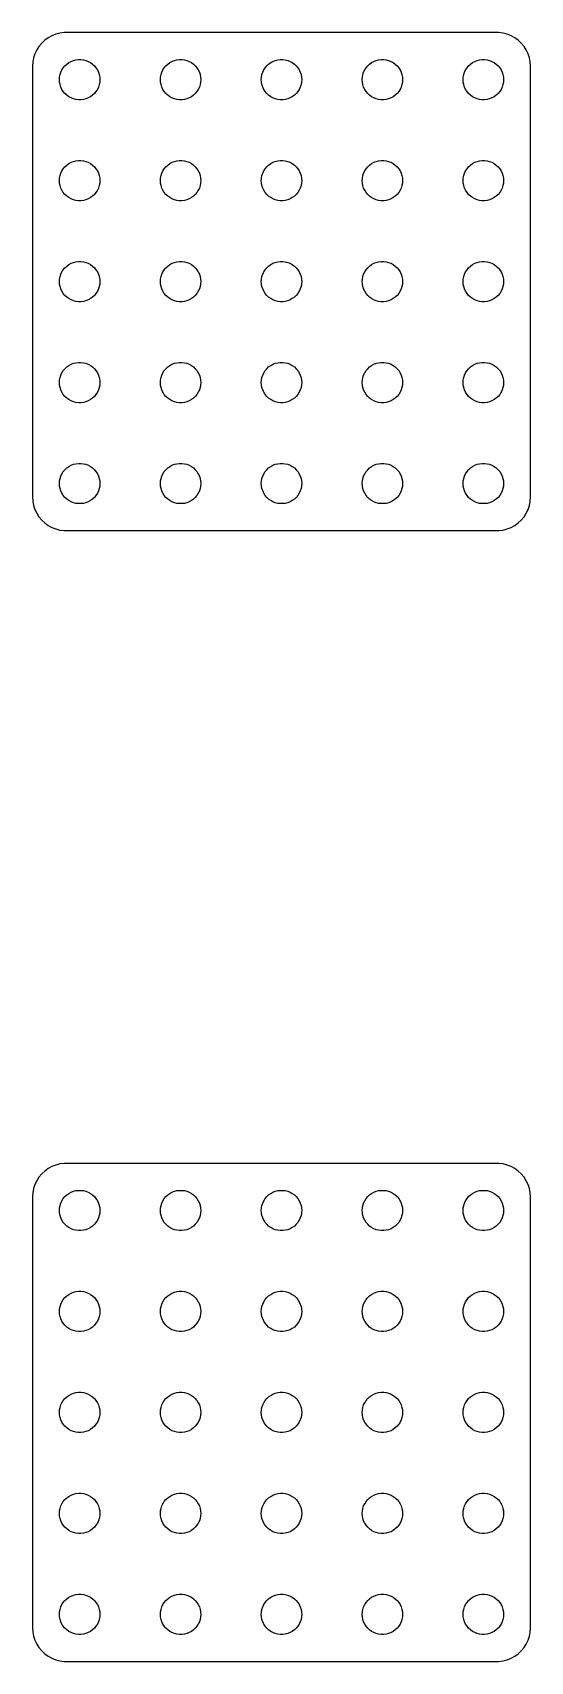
# Model space of a CAD drawing. Header units: metres. Extents: x -18 to 18, y 66 to 186.
import ezdxf

# ---------------------------------------------------------------- set-up
doc = ezdxf.new("R2010")
doc.units = ezdxf.units.M

msp = doc.modelspace()

# ---------------------------------------------------------------- linework, layer by layer
for p, q in [((-16.7725, 186.378), (-17.0644, 186.262)), ((-16.4684, 186.456), (-16.7725, 186.378)), ((-16.157, 186.495), (-16.4684, 186.456)), ((16.157, 186.495), (-16.157, 186.495)), ((16.4684, 186.456), (16.157, 186.495)), ((16.7725, 186.378), (16.4684, 186.456)), ((17.0644, 186.262), (16.7725, 186.378)), ((-18.1908, 185.204), (-18.3244, 184.92)), ((-18.0225, 185.469), (-18.1908, 185.204)), ((-17.8224, 185.711), (-18.0225, 185.469)), ((-17.5936, 185.926), (-17.8224, 185.711)), ((-17.3396, 186.111), (-17.5936, 185.926)), ((-17.0644, 186.262), (-17.3396, 186.111)), ((17.3396, 186.111), (17.0644, 186.262)), ((17.5936, 185.926), (17.3396, 186.111)), ((17.8224, 185.711), (17.5936, 185.926)), ((18.0225, 185.469), (17.8224, 185.711)), ((18.1908, 185.204), (18.0225, 185.469)), ((18.3244, 184.92), (18.1908, 185.204)), ((-18.4803, 184.313), (-18.5, 184)), ((-18.5, 184), (-18.5, 152)), ((-18.4214, 184.622), (-18.4803, 184.313)), ((-18.3244, 184.92), (-18.4214, 184.622)), ((-16.2135, 183.882), (-16.0934, 184.027)), ((-16.0934, 184.027), (-15.9561, 184.156)), ((-15.9561, 184.156), (-15.8037, 184.266)), ((-15.8037, 184.266), (-15.6387, 184.357)), ((-15.6387, 184.357), (-15.4635, 184.427)), ((-15.4635, 184.427), (-15.2811, 184.473)), ((-15.2811, 184.473), (-15.0942, 184.497)), ((-15.0942, 184.497), (-14.9058, 184.497)), ((-14.9058, 184.497), (-14.7189, 184.473)), ((-14.7189, 184.473), (-14.5365, 184.427)), ((-14.5365, 184.427), (-14.3613, 184.357)), ((-14.3613, 184.357), (-14.1963, 184.266)), ((-14.1963, 184.266), (-14.0439, 184.156)), ((-14.0439, 184.156), (-13.9065, 184.027)), ((-13.9065, 184.027), (-13.7865, 183.882)), ((-8.71352, 183.882), (-8.59344, 184.027)), ((-8.59344, 184.027), (-8.45613, 184.156)), ((-8.45613, 184.156), (-8.30373, 184.266)), ((-8.30373, 184.266), (-8.13866, 184.357)), ((-8.13866, 184.357), (-7.96352, 184.427)), ((-7.96352, 184.427), (-7.78107, 184.473)), ((-7.78107, 184.473), (-7.59418, 184.497)), ((-7.59418, 184.497), (-7.40581, 184.497)), ((-7.40581, 184.497), (-7.21892, 184.473)), ((-7.21892, 184.473), (-7.03647, 184.427)), ((-7.03647, 184.427), (-6.86133, 184.357)), ((-6.86133, 184.357), (-6.69626, 184.266)), ((-6.69626, 184.266), (-6.54385, 184.156)), ((-6.54385, 184.156), (-6.40654, 184.027)), ((-6.40654, 184.027), (-6.28647, 183.882)), ((-1.21352, 183.882), (-1.09344, 184.027)), ((-1.09344, 184.027), (-0.956131, 184.156)), ((-0.956131, 184.156), (-0.803726, 184.266)), ((-0.803726, 184.266), (-0.638657, 184.357)), ((-0.638657, 184.357), (-0.463516, 184.427)), ((-0.463516, 184.427), (-0.281067, 184.473)), ((-0.281067, 184.473), (-0.094177, 184.497)), ((-0.094177, 184.497), (0.094177, 184.497)), ((0.094177, 184.497), (0.281067, 184.473)), ((0.281067, 184.473), (0.463516, 184.427)), ((0.463516, 184.427), (0.638657, 184.357)), ((0.638657, 184.357), (0.803726, 184.266)), ((0.803726, 184.266), (0.956131, 184.156)), ((0.956131, 184.156), (1.09344, 184.027)), ((1.09344, 184.027), (1.21352, 183.882)), ((6.28647, 183.882), (6.40654, 184.027)), ((6.40654, 184.027), (6.54385, 184.156)), ((6.54385, 184.156), (6.69626, 184.266)), ((6.69626, 184.266), (6.86133, 184.357)), ((6.86133, 184.357), (7.03647, 184.427)), ((7.03647, 184.427), (7.21892, 184.473)), ((7.21892, 184.473), (7.40581, 184.497)), ((7.40581, 184.497), (7.59418, 184.497)), ((7.59418, 184.497), (7.78107, 184.473)), ((7.78107, 184.473), (7.96352, 184.427)), ((7.96352, 184.427), (8.13866, 184.357)), ((8.13866, 184.357), (8.30373, 184.266)), ((8.30373, 184.266), (8.45613, 184.156)), ((8.45613, 184.156), (8.59344, 184.027)), ((8.59344, 184.027), (8.71352, 183.882)), ((13.7865, 183.882), (13.9065, 184.027)), ((13.9065, 184.027), (14.0439, 184.156)), ((14.0439, 184.156), (14.1963, 184.266)), ((14.1963, 184.266), (14.3613, 184.357)), ((14.3613, 184.357), (14.5365, 184.427)), ((14.5365, 184.427), (14.7189, 184.473)), ((14.7189, 184.473), (14.9058, 184.497)), ((14.9058, 184.497), (15.0942, 184.497)), ((15.0942, 184.497), (15.2811, 184.473)), ((15.2811, 184.473), (15.4635, 184.427)), ((15.4635, 184.427), (15.6387, 184.357)), ((15.6387, 184.357), (15.8037, 184.266)), ((15.8037, 184.266), (15.9561, 184.156)), ((15.9561, 184.156), (16.0934, 184.027)), ((16.0934, 184.027), (16.2135, 183.882)), ((18.4214, 184.622), (18.3244, 184.92)), ((18.4803, 184.313), (18.4214, 184.622)), ((18.5, 184), (18.4803, 184.313)), ((18.5, 152), (18.5, 184)), ((-16.5, 183), (-16.4882, 183.188)), ((-16.4882, 182.812), (-16.5, 183)), ((-16.4882, 183.188), (-16.4529, 183.373)), ((-16.4529, 182.627), (-16.4882, 182.812)), ((-16.4529, 183.373), (-16.3947, 183.552)), ((-16.3947, 183.552), (-16.3145, 183.723)), ((-16.3145, 183.723), (-16.2135, 183.882)), ((-13.7865, 183.882), (-13.6855, 183.723)), ((-13.6855, 183.723), (-13.6053, 183.552)), ((-13.6053, 183.552), (-13.5471, 183.373)), ((-13.5471, 183.373), (-13.5118, 183.188)), ((-13.5118, 182.812), (-13.5471, 182.627)), ((-13.5118, 183.188), (-13.5, 183)), ((-13.5, 183), (-13.5118, 182.812)), ((-9, 183), (-8.98816, 183.188)), ((-8.98816, 182.812), (-9, 183)), ((-8.98816, 183.188), (-8.95287, 183.373)), ((-8.95287, 182.627), (-8.98816, 182.812)), ((-8.95287, 183.373), (-8.89465, 183.552)), ((-8.89465, 183.552), (-8.81445, 183.723)), ((-8.81445, 183.723), (-8.71352, 183.882)), ((-6.28647, 183.882), (-6.18553, 183.723)), ((-6.18553, 183.723), (-6.10533, 183.552)), ((-6.10533, 183.552), (-6.04712, 183.373)), ((-6.04712, 183.373), (-6.01183, 183.188)), ((-6.01183, 182.812), (-6.04712, 182.627)), ((-6.01183, 183.188), (-6, 183)), ((-6, 183), (-6.01183, 182.812)), ((-1.5, 183), (-1.48816, 183.188)), ((-1.48816, 182.812), (-1.5, 183)), ((-1.48816, 183.188), (-1.45287, 183.373)), ((-1.45287, 182.627), (-1.48816, 182.812)), ((-1.45287, 183.373), (-1.39465, 183.552)), ((-1.39465, 183.552), (-1.31445, 183.723)), ((-1.31445, 183.723), (-1.21352, 183.882)), ((1.21352, 183.882), (1.31445, 183.723)), ((1.31445, 183.723), (1.39465, 183.552)), ((1.39465, 183.552), (1.45287, 183.373)), ((1.45287, 183.373), (1.48816, 183.188)), ((1.48816, 182.812), (1.45287, 182.627)), ((1.48816, 183.188), (1.5, 183)), ((1.5, 183), (1.48816, 182.812)), ((6, 183), (6.01183, 183.188)), ((6.01183, 182.812), (6, 183)), ((6.01183, 183.188), (6.04712, 183.373)), ((6.04712, 182.627), (6.01183, 182.812)), ((6.04712, 183.373), (6.10533, 183.552)), ((6.10533, 183.552), (6.18553, 183.723)), ((6.18553, 183.723), (6.28647, 183.882)), ((8.71352, 183.882), (8.81445, 183.723)), ((8.81445, 183.723), (8.89465, 183.552)), ((8.89465, 183.552), (8.95287, 183.373)), ((8.95287, 183.373), (8.98816, 183.188)), ((8.98816, 182.812), (8.95287, 182.627)), ((8.98816, 183.188), (9, 183)), ((9, 183), (8.98816, 182.812)), ((13.5, 183), (13.5118, 183.188)), ((13.5118, 182.812), (13.5, 183)), ((13.5118, 183.188), (13.5471, 183.373)), ((13.5471, 182.627), (13.5118, 182.812)), ((13.5471, 183.373), (13.6053, 183.552)), ((13.6053, 183.552), (13.6855, 183.723)), ((13.6855, 183.723), (13.7865, 183.882)), ((16.2135, 183.882), (16.3145, 183.723)), ((16.3145, 183.723), (16.3947, 183.552)), ((16.3947, 183.552), (16.4529, 183.373)), ((16.4529, 183.373), (16.4882, 183.188)), ((16.4882, 182.812), (16.4529, 182.627)), ((16.4882, 183.188), (16.5, 183)), ((16.5, 183), (16.4882, 182.812)), ((-16.3947, 182.448), (-16.4529, 182.627)), ((-16.3145, 182.277), (-16.3947, 182.448)), ((-16.2135, 182.118), (-16.3145, 182.277)), ((-16.0934, 181.973), (-16.2135, 182.118)), ((-15.9561, 181.844), (-16.0934, 181.973)), ((-15.8037, 181.734), (-15.9561, 181.844)), ((-15.6387, 181.643), (-15.8037, 181.734)), ((-15.4635, 181.573), (-15.6387, 181.643)), ((-15.2811, 181.527), (-15.4635, 181.573)), ((-15.0942, 181.503), (-15.2811, 181.527)), ((-14.9058, 181.503), (-15.0942, 181.503)), ((-14.7189, 181.527), (-14.9058, 181.503)), ((-14.5365, 181.573), (-14.7189, 181.527)), ((-14.3613, 181.643), (-14.5365, 181.573)), ((-14.1963, 181.734), (-14.3613, 181.643)), ((-14.0439, 181.844), (-14.1963, 181.734)), ((-13.9065, 181.973), (-14.0439, 181.844)), ((-13.7865, 182.118), (-13.9065, 181.973)), ((-13.6855, 182.277), (-13.7865, 182.118)), ((-13.6053, 182.448), (-13.6855, 182.277)), ((-13.5471, 182.627), (-13.6053, 182.448)), ((-8.89465, 182.448), (-8.95287, 182.627)), ((-8.81445, 182.277), (-8.89465, 182.448)), ((-8.71352, 182.118), (-8.81445, 182.277)), ((-8.59344, 181.973), (-8.71352, 182.118)), ((-8.45613, 181.844), (-8.59344, 181.973)), ((-8.30373, 181.734), (-8.45613, 181.844)), ((-8.13866, 181.643), (-8.30373, 181.734)), ((-7.96352, 181.573), (-8.13866, 181.643)), ((-7.78107, 181.527), (-7.96352, 181.573)), ((-7.59418, 181.503), (-7.78107, 181.527)), ((-7.40581, 181.503), (-7.59418, 181.503)), ((-7.21892, 181.527), (-7.40581, 181.503)), ((-7.03647, 181.573), (-7.21892, 181.527)), ((-6.86133, 181.643), (-7.03647, 181.573)), ((-6.69626, 181.734), (-6.86133, 181.643)), ((-6.54385, 181.844), (-6.69626, 181.734)), ((-6.40654, 181.973), (-6.54385, 181.844)), ((-6.28647, 182.118), (-6.40654, 181.973)), ((-6.18553, 182.277), (-6.28647, 182.118)), ((-6.10533, 182.448), (-6.18553, 182.277)), ((-6.04712, 182.627), (-6.10533, 182.448)), ((-1.39465, 182.448), (-1.45287, 182.627)), ((-1.31445, 182.277), (-1.39465, 182.448)), ((-1.21352, 182.118), (-1.31445, 182.277)), ((-1.09344, 181.973), (-1.21352, 182.118)), ((-0.956131, 181.844), (-1.09344, 181.973)), ((-0.803726, 181.734), (-0.956131, 181.844)), ((-0.638657, 181.643), (-0.803726, 181.734)), ((-0.463516, 181.573), (-0.638657, 181.643)), ((-0.281067, 181.527), (-0.463516, 181.573)), ((-0.094177, 181.503), (-0.281067, 181.527)), ((0.094177, 181.503), (-0.094177, 181.503)), ((0.281067, 181.527), (0.094177, 181.503)), ((0.463516, 181.573), (0.281067, 181.527)), ((0.638657, 181.643), (0.463516, 181.573)), ((0.803726, 181.734), (0.638657, 181.643)), ((0.956131, 181.844), (0.803726, 181.734)), ((1.09344, 181.973), (0.956131, 181.844)), ((1.21352, 182.118), (1.09344, 181.973)), ((1.31445, 182.277), (1.21352, 182.118)), ((1.39465, 182.448), (1.31445, 182.277)), ((1.45287, 182.627), (1.39465, 182.448)), ((6.10533, 182.448), (6.04712, 182.627)), ((6.18553, 182.277), (6.10533, 182.448)), ((6.28647, 182.118), (6.18553, 182.277)), ((6.40654, 181.973), (6.28647, 182.118)), ((6.54385, 181.844), (6.40654, 181.973)), ((6.69626, 181.734), (6.54385, 181.844)), ((6.86133, 181.643), (6.69626, 181.734)), ((7.03647, 181.573), (6.86133, 181.643)), ((7.21892, 181.527), (7.03647, 181.573)), ((7.40581, 181.503), (7.21892, 181.527)), ((7.59418, 181.503), (7.40581, 181.503)), ((7.78107, 181.527), (7.59418, 181.503)), ((7.96352, 181.573), (7.78107, 181.527)), ((8.13866, 181.643), (7.96352, 181.573)), ((8.30373, 181.734), (8.13866, 181.643)), ((8.45613, 181.844), (8.30373, 181.734)), ((8.59344, 181.973), (8.45613, 181.844)), ((8.71352, 182.118), (8.59344, 181.973)), ((8.81445, 182.277), (8.71352, 182.118)), ((8.89465, 182.448), (8.81445, 182.277)), ((8.95287, 182.627), (8.89465, 182.448)), ((13.6053, 182.448), (13.5471, 182.627)), ((13.6855, 182.277), (13.6053, 182.448)), ((13.7865, 182.118), (13.6855, 182.277)), ((13.9065, 181.973), (13.7865, 182.118)), ((14.0439, 181.844), (13.9065, 181.973)), ((14.1963, 181.734), (14.0439, 181.844)), ((14.3613, 181.643), (14.1963, 181.734)), ((14.5365, 181.573), (14.3613, 181.643)), ((14.7189, 181.527), (14.5365, 181.573)), ((14.9058, 181.503), (14.7189, 181.527)), ((15.0942, 181.503), (14.9058, 181.503)), ((15.2811, 181.527), (15.0942, 181.503)), ((15.4635, 181.573), (15.2811, 181.527)), ((15.6387, 181.643), (15.4635, 181.573)), ((15.8037, 181.734), (15.6387, 181.643)), ((15.9561, 181.844), (15.8037, 181.734)), ((16.0934, 181.973), (15.9561, 181.844)), ((16.2135, 182.118), (16.0934, 181.973)), ((16.3145, 182.277), (16.2135, 182.118)), ((16.3947, 182.448), (16.3145, 182.277)), ((16.4529, 182.627), (16.3947, 182.448)), ((-16.0934, 176.527), (-15.9561, 176.656)), ((-15.9561, 176.656), (-15.8037, 176.766)), ((-15.8037, 176.766), (-15.6387, 176.857)), ((-15.6387, 176.857), (-15.4635, 176.927)), ((-15.4635, 176.927), (-15.2811, 176.973)), ((-15.2811, 176.973), (-15.0942, 176.997)), ((-15.0942, 176.997), (-14.9058, 176.997)), ((-14.9058, 176.997), (-14.7189, 176.973)), ((-14.7189, 176.973), (-14.5365, 176.927)), ((-14.5365, 176.927), (-14.3613, 176.857)), ((-14.3613, 176.857), (-14.1963, 176.766)), ((-14.1963, 176.766), (-14.0439, 176.656)), ((-14.0439, 176.656), (-13.9065, 176.527)), ((-8.59344, 176.527), (-8.45613, 176.656)), ((-8.45613, 176.656), (-8.30373, 176.766)), ((-8.30373, 176.766), (-8.13866, 176.857)), ((-8.13866, 176.857), (-7.96352, 176.927)), ((-7.96352, 176.927), (-7.78107, 176.973)), ((-7.78107, 176.973), (-7.59418, 176.997)), ((-7.59418, 176.997), (-7.40581, 176.997)), ((-7.40581, 176.997), (-7.21892, 176.973)), ((-7.21892, 176.973), (-7.03647, 176.927)), ((-7.03647, 176.927), (-6.86133, 176.857)), ((-6.86133, 176.857), (-6.69626, 176.766)), ((-6.69626, 176.766), (-6.54385, 176.656)), ((-6.54385, 176.656), (-6.40654, 176.527)), ((-1.09344, 176.527), (-0.956131, 176.656)), ((-0.956131, 176.656), (-0.803726, 176.766)), ((-0.803726, 176.766), (-0.638657, 176.857)), ((-0.638657, 176.857), (-0.463516, 176.927)), ((-0.463516, 176.927), (-0.281067, 176.973)), ((-0.281067, 176.973), (-0.094177, 176.997)), ((-0.094177, 176.997), (0.094177, 176.997)), ((0.094177, 176.997), (0.281067, 176.973)), ((0.281067, 176.973), (0.463516, 176.927)), ((0.463516, 176.927), (0.638657, 176.857)), ((0.638657, 176.857), (0.803726, 176.766)), ((0.803726, 176.766), (0.956131, 176.656)), ((0.956131, 176.656), (1.09344, 176.527)), ((6.40654, 176.527), (6.54385, 176.656)), ((6.54385, 176.656), (6.69626, 176.766)), ((6.69626, 176.766), (6.86133, 176.857)), ((6.86133, 176.857), (7.03647, 176.927)), ((7.03647, 176.927), (7.21892, 176.973)), ((7.21892, 176.973), (7.40581, 176.997)), ((7.40581, 176.997), (7.59418, 176.997)), ((7.59418, 176.997), (7.78107, 176.973)), ((7.78107, 176.973), (7.96352, 176.927)), ((7.96352, 176.927), (8.13866, 176.857)), ((8.13866, 176.857), (8.30373, 176.766)), ((8.30373, 176.766), (8.45613, 176.656)), ((8.45613, 176.656), (8.59344, 176.527)), ((13.9065, 176.527), (14.0439, 176.656)), ((14.0439, 176.656), (14.1963, 176.766)), ((14.1963, 176.766), (14.3613, 176.857)), ((14.3613, 176.857), (14.5365, 176.927)), ((14.5365, 176.927), (14.7189, 176.973)), ((14.7189, 176.973), (14.9058, 176.997)), ((14.9058, 176.997), (15.0942, 176.997)), ((15.0942, 176.997), (15.2811, 176.973)), ((15.2811, 176.973), (15.4635, 176.927)), ((15.4635, 176.927), (15.6387, 176.857)), ((15.6387, 176.857), (15.8037, 176.766)), ((15.8037, 176.766), (15.9561, 176.656)), ((15.9561, 176.656), (16.0934, 176.527)), ((-16.5, 175.5), (-16.4882, 175.688)), ((-16.4882, 175.312), (-16.5, 175.5)), ((-16.4882, 175.688), (-16.4529, 175.873)), ((-16.4529, 175.873), (-16.3947, 176.052)), ((-16.3947, 176.052), (-16.3145, 176.223)), ((-16.3145, 176.223), (-16.2135, 176.382)), ((-16.2135, 176.382), (-16.0934, 176.527)), ((-13.9065, 176.527), (-13.7865, 176.382)), ((-13.7865, 176.382), (-13.6855, 176.223)), ((-13.6855, 176.223), (-13.6053, 176.052)), ((-13.6053, 176.052), (-13.5471, 175.873)), ((-13.5471, 175.873), (-13.5118, 175.688)), ((-13.5118, 175.688), (-13.5, 175.5)), ((-13.5, 175.5), (-13.5118, 175.312)), ((-9, 175.5), (-8.98816, 175.688)), ((-8.98816, 175.312), (-9, 175.5)), ((-8.98816, 175.688), (-8.95287, 175.873)), ((-8.95287, 175.873), (-8.89465, 176.052)), ((-8.89465, 176.052), (-8.81445, 176.223)), ((-8.81445, 176.223), (-8.71352, 176.382)), ((-8.71352, 176.382), (-8.59344, 176.527)), ((-6.40654, 176.527), (-6.28647, 176.382)), ((-6.28647, 176.382), (-6.18553, 176.223)), ((-6.18553, 176.223), (-6.10533, 176.052)), ((-6.10533, 176.052), (-6.04712, 175.873)), ((-6.04712, 175.873), (-6.01183, 175.688)), ((-6.01183, 175.688), (-6, 175.5)), ((-6, 175.5), (-6.01183, 175.312)), ((-1.5, 175.5), (-1.48816, 175.688)), ((-1.48816, 175.312), (-1.5, 175.5)), ((-1.48816, 175.688), (-1.45287, 175.873)), ((-1.45287, 175.873), (-1.39465, 176.052)), ((-1.39465, 176.052), (-1.31445, 176.223)), ((-1.31445, 176.223), (-1.21352, 176.382)), ((-1.21352, 176.382), (-1.09344, 176.527)), ((1.09344, 176.527), (1.21352, 176.382)), ((1.21352, 176.382), (1.31445, 176.223)), ((1.31445, 176.223), (1.39465, 176.052)), ((1.39465, 176.052), (1.45287, 175.873)), ((1.45287, 175.873), (1.48816, 175.688)), ((1.48816, 175.688), (1.5, 175.5)), ((1.5, 175.5), (1.48816, 175.312)), ((6, 175.5), (6.01183, 175.688)), ((6.01183, 175.312), (6, 175.5)), ((6.01183, 175.688), (6.04712, 175.873)), ((6.04712, 175.873), (6.10533, 176.052)), ((6.10533, 176.052), (6.18553, 176.223)), ((6.18553, 176.223), (6.28647, 176.382)), ((6.28647, 176.382), (6.40654, 176.527)), ((8.59344, 176.527), (8.71352, 176.382)), ((8.71352, 176.382), (8.81445, 176.223)), ((8.81445, 176.223), (8.89465, 176.052)), ((8.89465, 176.052), (8.95287, 175.873)), ((8.95287, 175.873), (8.98816, 175.688)), ((8.98816, 175.688), (9, 175.5)), ((9, 175.5), (8.98816, 175.312)), ((13.5, 175.5), (13.5118, 175.688)), ((13.5118, 175.312), (13.5, 175.5)), ((13.5118, 175.688), (13.5471, 175.873)), ((13.5471, 175.873), (13.6053, 176.052)), ((13.6053, 176.052), (13.6855, 176.223)), ((13.6855, 176.223), (13.7865, 176.382)), ((13.7865, 176.382), (13.9065, 176.527)), ((16.0934, 176.527), (16.2135, 176.382)), ((16.2135, 176.382), (16.3145, 176.223)), ((16.3145, 176.223), (16.3947, 176.052)), ((16.3947, 176.052), (16.4529, 175.873)), ((16.4529, 175.873), (16.4882, 175.688)), ((16.4882, 175.688), (16.5, 175.5)), ((16.5, 175.5), (16.4882, 175.312)), ((-16.4529, 175.127), (-16.4882, 175.312)), ((-16.3947, 174.948), (-16.4529, 175.127)), ((-16.3145, 174.777), (-16.3947, 174.948)), ((-16.2135, 174.618), (-16.3145, 174.777)), ((-16.0934, 174.473), (-16.2135, 174.618)), ((-15.9561, 174.344), (-16.0934, 174.473)), ((-15.8037, 174.234), (-15.9561, 174.344)), ((-15.6387, 174.143), (-15.8037, 174.234)), ((-14.1963, 174.234), (-14.3613, 174.143)), ((-14.0439, 174.344), (-14.1963, 174.234)), ((-13.9065, 174.473), (-14.0439, 174.344)), ((-13.7865, 174.618), (-13.9065, 174.473)), ((-13.6855, 174.777), (-13.7865, 174.618)), ((-13.6053, 174.948), (-13.6855, 174.777)), ((-13.5471, 175.127), (-13.6053, 174.948)), ((-13.5118, 175.312), (-13.5471, 175.127)), ((-8.95287, 175.127), (-8.98816, 175.312)), ((-8.89465, 174.948), (-8.95287, 175.127)), ((-8.81445, 174.777), (-8.89465, 174.948)), ((-8.71352, 174.618), (-8.81445, 174.777)), ((-8.59344, 174.473), (-8.71352, 174.618)), ((-8.45613, 174.344), (-8.59344, 174.473)), ((-8.30373, 174.234), (-8.45613, 174.344)), ((-8.13866, 174.143), (-8.30373, 174.234)), ((-6.69626, 174.234), (-6.86133, 174.143)), ((-6.54385, 174.344), (-6.69626, 174.234)), ((-6.40654, 174.473), (-6.54385, 174.344)), ((-6.28647, 174.618), (-6.40654, 174.473)), ((-6.18553, 174.777), (-6.28647, 174.618)), ((-6.10533, 174.948), (-6.18553, 174.777)), ((-6.04712, 175.127), (-6.10533, 174.948)), ((-6.01183, 175.312), (-6.04712, 175.127)), ((-1.45287, 175.127), (-1.48816, 175.312)), ((-1.39465, 174.948), (-1.45287, 175.127)), ((-1.31445, 174.777), (-1.39465, 174.948)), ((-1.21352, 174.618), (-1.31445, 174.777)), ((-1.09344, 174.473), (-1.21352, 174.618)), ((-0.956131, 174.344), (-1.09344, 174.473)), ((-0.803726, 174.234), (-0.956131, 174.344)), ((-0.638657, 174.143), (-0.803726, 174.234)), ((0.803726, 174.234), (0.638657, 174.143)), ((0.956131, 174.344), (0.803726, 174.234)), ((1.09344, 174.473), (0.956131, 174.344)), ((1.21352, 174.618), (1.09344, 174.473)), ((1.31445, 174.777), (1.21352, 174.618)), ((1.39465, 174.948), (1.31445, 174.777)), ((1.45287, 175.127), (1.39465, 174.948)), ((1.48816, 175.312), (1.45287, 175.127)), ((6.04712, 175.127), (6.01183, 175.312)), ((6.10533, 174.948), (6.04712, 175.127)), ((6.18553, 174.777), (6.10533, 174.948)), ((6.28647, 174.618), (6.18553, 174.777)), ((6.40654, 174.473), (6.28647, 174.618)), ((6.54385, 174.344), (6.40654, 174.473)), ((6.69626, 174.234), (6.54385, 174.344)), ((6.86133, 174.143), (6.69626, 174.234)), ((8.30373, 174.234), (8.13866, 174.143)), ((8.45613, 174.344), (8.30373, 174.234)), ((8.59344, 174.473), (8.45613, 174.344)), ((8.71352, 174.618), (8.59344, 174.473)), ((8.81445, 174.777), (8.71352, 174.618)), ((8.89465, 174.948), (8.81445, 174.777)), ((8.95287, 175.127), (8.89465, 174.948)), ((8.98816, 175.312), (8.95287, 175.127)), ((13.5471, 175.127), (13.5118, 175.312)), ((13.6053, 174.948), (13.5471, 175.127)), ((13.6855, 174.777), (13.6053, 174.948)), ((13.7865, 174.618), (13.6855, 174.777)), ((13.9065, 174.473), (13.7865, 174.618)), ((14.0439, 174.344), (13.9065, 174.473)), ((14.1963, 174.234), (14.0439, 174.344)), ((14.3613, 174.143), (14.1963, 174.234)), ((15.8037, 174.234), (15.6387, 174.143)), ((15.9561, 174.344), (15.8037, 174.234)), ((16.0934, 174.473), (15.9561, 174.344)), ((16.2135, 174.618), (16.0934, 174.473)), ((16.3145, 174.777), (16.2135, 174.618)), ((16.3947, 174.948), (16.3145, 174.777)), ((16.4529, 175.127), (16.3947, 174.948)), ((16.4882, 175.312), (16.4529, 175.127)), ((-15.4635, 174.073), (-15.6387, 174.143)), ((-15.2811, 174.027), (-15.4635, 174.073)), ((-15.0942, 174.003), (-15.2811, 174.027)), ((-14.9058, 174.003), (-15.0942, 174.003)), ((-14.7189, 174.027), (-14.9058, 174.003)), ((-14.5365, 174.073), (-14.7189, 174.027)), ((-14.3613, 174.143), (-14.5365, 174.073)), ((-7.96352, 174.073), (-8.13866, 174.143)), ((-7.78107, 174.027), (-7.96352, 174.073)), ((-7.59418, 174.003), (-7.78107, 174.027)), ((-7.40581, 174.003), (-7.59418, 174.003)), ((-7.21892, 174.027), (-7.40581, 174.003)), ((-7.03647, 174.073), (-7.21892, 174.027)), ((-6.86133, 174.143), (-7.03647, 174.073)), ((-0.463516, 174.073), (-0.638657, 174.143)), ((-0.281067, 174.027), (-0.463516, 174.073)), ((-0.094177, 174.003), (-0.281067, 174.027)), ((0.094177, 174.003), (-0.094177, 174.003)), ((0.281067, 174.027), (0.094177, 174.003)), ((0.463516, 174.073), (0.281067, 174.027)), ((0.638657, 174.143), (0.463516, 174.073)), ((7.03647, 174.073), (6.86133, 174.143)), ((7.21892, 174.027), (7.03647, 174.073)), ((7.40581, 174.003), (7.21892, 174.027)), ((7.59418, 174.003), (7.40581, 174.003)), ((7.78107, 174.027), (7.59418, 174.003)), ((7.96352, 174.073), (7.78107, 174.027)), ((8.13866, 174.143), (7.96352, 174.073)), ((14.5365, 174.073), (14.3613, 174.143)), ((14.7189, 174.027), (14.5365, 174.073)), ((14.9058, 174.003), (14.7189, 174.027)), ((15.0942, 174.003), (14.9058, 174.003)), ((15.2811, 174.027), (15.0942, 174.003)), ((15.4635, 174.073), (15.2811, 174.027)), ((15.6387, 174.143), (15.4635, 174.073)), ((-15.6387, 169.357), (-15.4635, 169.427)), ((-15.4635, 169.427), (-15.2811, 169.473)), ((-15.2811, 169.473), (-15.0942, 169.497)), ((-15.0942, 169.497), (-14.9058, 169.497)), ((-14.9058, 169.497), (-14.7189, 169.473)), ((-14.7189, 169.473), (-14.5365, 169.427)), ((-14.5365, 169.427), (-14.3613, 169.357)), ((-8.13866, 169.357), (-7.96352, 169.427)), ((-7.96352, 169.427), (-7.78107, 169.473)), ((-7.78107, 169.473), (-7.59418, 169.497)), ((-7.59418, 169.497), (-7.40581, 169.497)), ((-7.40581, 169.497), (-7.21892, 169.473)), ((-7.21892, 169.473), (-7.03647, 169.427)), ((-7.03647, 169.427), (-6.86133, 169.357)), ((-0.638657, 169.357), (-0.463516, 169.427)), ((-0.463516, 169.427), (-0.281067, 169.473)), ((-0.281067, 169.473), (-0.094177, 169.497)), ((-0.094177, 169.497), (0.094177, 169.497)), ((0.094177, 169.497), (0.281067, 169.473)), ((0.281067, 169.473), (0.463516, 169.427)), ((0.463516, 169.427), (0.638657, 169.357)), ((6.86133, 169.357), (7.03647, 169.427)), ((7.03647, 169.427), (7.21892, 169.473)), ((7.21892, 169.473), (7.40581, 169.497)), ((7.40581, 169.497), (7.59418, 169.497)), ((7.59418, 169.497), (7.78107, 169.473)), ((7.78107, 169.473), (7.96352, 169.427)), ((7.96352, 169.427), (8.13866, 169.357)), ((14.3613, 169.357), (14.5365, 169.427)), ((14.5365, 169.427), (14.7189, 169.473)), ((14.7189, 169.473), (14.9058, 169.497)), ((14.9058, 169.497), (15.0942, 169.497)), ((15.0942, 169.497), (15.2811, 169.473)), ((15.2811, 169.473), (15.4635, 169.427)), ((15.4635, 169.427), (15.6387, 169.357)), ((-16.5, 168), (-16.4882, 168.188)), ((-16.4882, 168.188), (-16.4529, 168.373)), ((-16.4529, 168.373), (-16.3947, 168.552)), ((-16.3947, 168.552), (-16.3145, 168.723)), ((-16.3145, 168.723), (-16.2135, 168.882)), ((-16.2135, 168.882), (-16.0934, 169.027)), ((-16.0934, 169.027), (-15.9561, 169.156)), ((-15.9561, 169.156), (-15.8037, 169.266)), ((-15.8037, 169.266), (-15.6387, 169.357)), ((-14.3613, 169.357), (-14.1963, 169.266)), ((-14.1963, 169.266), (-14.0439, 169.156)), ((-14.0439, 169.156), (-13.9065, 169.027)), ((-13.9065, 169.027), (-13.7865, 168.882)), ((-13.7865, 168.882), (-13.6855, 168.723)), ((-13.6855, 168.723), (-13.6053, 168.552)), ((-13.6053, 168.552), (-13.5471, 168.373)), ((-13.5471, 168.373), (-13.5118, 168.188)), ((-13.5118, 168.188), (-13.5, 168)), ((-9, 168), (-8.98816, 168.188)), ((-8.98816, 168.188), (-8.95287, 168.373)), ((-8.95287, 168.373), (-8.89465, 168.552)), ((-8.89465, 168.552), (-8.81445, 168.723)), ((-8.81445, 168.723), (-8.71352, 168.882)), ((-8.71352, 168.882), (-8.59344, 169.027)), ((-8.59344, 169.027), (-8.45613, 169.156)), ((-8.45613, 169.156), (-8.30373, 169.266)), ((-8.30373, 169.266), (-8.13866, 169.357)), ((-6.86133, 169.357), (-6.69626, 169.266)), ((-6.69626, 169.266), (-6.54385, 169.156)), ((-6.54385, 169.156), (-6.40654, 169.027)), ((-6.40654, 169.027), (-6.28647, 168.882)), ((-6.28647, 168.882), (-6.18553, 168.723)), ((-6.18553, 168.723), (-6.10533, 168.552)), ((-6.10533, 168.552), (-6.04712, 168.373)), ((-6.04712, 168.373), (-6.01183, 168.188)), ((-6.01183, 168.188), (-6, 168)), ((-1.5, 168), (-1.48816, 168.188)), ((-1.48816, 168.188), (-1.45287, 168.373)), ((-1.45287, 168.373), (-1.39465, 168.552)), ((-1.39465, 168.552), (-1.31445, 168.723)), ((-1.31445, 168.723), (-1.21352, 168.882)), ((-1.21352, 168.882), (-1.09344, 169.027)), ((-1.09344, 169.027), (-0.956131, 169.156)), ((-0.956131, 169.156), (-0.803726, 169.266)), ((-0.803726, 169.266), (-0.638657, 169.357)), ((0.638657, 169.357), (0.803726, 169.266)), ((0.803726, 169.266), (0.956131, 169.156)), ((0.956131, 169.156), (1.09344, 169.027)), ((1.09344, 169.027), (1.21352, 168.882)), ((1.21352, 168.882), (1.31445, 168.723)), ((1.31445, 168.723), (1.39465, 168.552)), ((1.39465, 168.552), (1.45287, 168.373)), ((1.45287, 168.373), (1.48816, 168.188)), ((1.48816, 168.188), (1.5, 168)), ((6, 168), (6.01183, 168.188)), ((6.01183, 168.188), (6.04712, 168.373)), ((6.04712, 168.373), (6.10533, 168.552)), ((6.10533, 168.552), (6.18553, 168.723)), ((6.18553, 168.723), (6.28647, 168.882)), ((6.28647, 168.882), (6.40654, 169.027)), ((6.40654, 169.027), (6.54385, 169.156)), ((6.54385, 169.156), (6.69626, 169.266)), ((6.69626, 169.266), (6.86133, 169.357)), ((8.13866, 169.357), (8.30373, 169.266)), ((8.30373, 169.266), (8.45613, 169.156)), ((8.45613, 169.156), (8.59344, 169.027)), ((8.59344, 169.027), (8.71352, 168.882)), ((8.71352, 168.882), (8.81445, 168.723)), ((8.81445, 168.723), (8.89465, 168.552)), ((8.89465, 168.552), (8.95287, 168.373)), ((8.95287, 168.373), (8.98816, 168.188)), ((8.98816, 168.188), (9, 168)), ((13.5, 168), (13.5118, 168.188)), ((13.5118, 168.188), (13.5471, 168.373)), ((13.5471, 168.373), (13.6053, 168.552)), ((13.6053, 168.552), (13.6855, 168.723)), ((13.6855, 168.723), (13.7865, 168.882)), ((13.7865, 168.882), (13.9065, 169.027)), ((13.9065, 169.027), (14.0439, 169.156)), ((14.0439, 169.156), (14.1963, 169.266)), ((14.1963, 169.266), (14.3613, 169.357)), ((15.6387, 169.357), (15.8037, 169.266)), ((15.8037, 169.266), (15.9561, 169.156)), ((15.9561, 169.156), (16.0934, 169.027)), ((16.0934, 169.027), (16.2135, 168.882)), ((16.2135, 168.882), (16.3145, 168.723)), ((16.3145, 168.723), (16.3947, 168.552)), ((16.3947, 168.552), (16.4529, 168.373)), ((16.4529, 168.373), (16.4882, 168.188)), ((16.4882, 168.188), (16.5, 168)), ((-16.4882, 167.812), (-16.5, 168)), ((-16.4529, 167.627), (-16.4882, 167.812)), ((-16.3947, 167.448), (-16.4529, 167.627)), ((-16.3145, 167.277), (-16.3947, 167.448)), ((-16.2135, 167.118), (-16.3145, 167.277)), ((-16.0934, 166.973), (-16.2135, 167.118)), ((-15.9561, 166.844), (-16.0934, 166.973)), ((-13.9065, 166.973), (-14.0439, 166.844)), ((-13.7865, 167.118), (-13.9065, 166.973)), ((-13.6855, 167.277), (-13.7865, 167.118)), ((-13.6053, 167.448), (-13.6855, 167.277)), ((-13.5471, 167.627), (-13.6053, 167.448)), ((-13.5118, 167.812), (-13.5471, 167.627)), ((-13.5, 168), (-13.5118, 167.812)), ((-8.98816, 167.812), (-9, 168)), ((-8.95287, 167.627), (-8.98816, 167.812)), ((-8.89465, 167.448), (-8.95287, 167.627)), ((-8.81445, 167.277), (-8.89465, 167.448)), ((-8.71352, 167.118), (-8.81445, 167.277)), ((-8.59344, 166.973), (-8.71352, 167.118)), ((-8.45613, 166.844), (-8.59344, 166.973)), ((-6.40654, 166.973), (-6.54385, 166.844)), ((-6.28647, 167.118), (-6.40654, 166.973)), ((-6.18553, 167.277), (-6.28647, 167.118)), ((-6.10533, 167.448), (-6.18553, 167.277)), ((-6.04712, 167.627), (-6.10533, 167.448)), ((-6.01183, 167.812), (-6.04712, 167.627)), ((-6, 168), (-6.01183, 167.812)), ((-1.48816, 167.812), (-1.5, 168)), ((-1.45287, 167.627), (-1.48816, 167.812)), ((-1.39465, 167.448), (-1.45287, 167.627)), ((-1.31445, 167.277), (-1.39465, 167.448)), ((-1.21352, 167.118), (-1.31445, 167.277)), ((-1.09344, 166.973), (-1.21352, 167.118)), ((-0.956131, 166.844), (-1.09344, 166.973)), ((1.09344, 166.973), (0.956131, 166.844)), ((1.21352, 167.118), (1.09344, 166.973)), ((1.31445, 167.277), (1.21352, 167.118)), ((1.39465, 167.448), (1.31445, 167.277)), ((1.45287, 167.627), (1.39465, 167.448)), ((1.48816, 167.812), (1.45287, 167.627)), ((1.5, 168), (1.48816, 167.812)), ((6.01183, 167.812), (6, 168)), ((6.04712, 167.627), (6.01183, 167.812)), ((6.10533, 167.448), (6.04712, 167.627)), ((6.18553, 167.277), (6.10533, 167.448)), ((6.28647, 167.118), (6.18553, 167.277)), ((6.40654, 166.973), (6.28647, 167.118)), ((6.54385, 166.844), (6.40654, 166.973)), ((8.59344, 166.973), (8.45613, 166.844)), ((8.71352, 167.118), (8.59344, 166.973)), ((8.81445, 167.277), (8.71352, 167.118)), ((8.89465, 167.448), (8.81445, 167.277)), ((8.95287, 167.627), (8.89465, 167.448)), ((8.98816, 167.812), (8.95287, 167.627)), ((9, 168), (8.98816, 167.812)), ((13.5118, 167.812), (13.5, 168)), ((13.5471, 167.627), (13.5118, 167.812)), ((13.6053, 167.448), (13.5471, 167.627)), ((13.6855, 167.277), (13.6053, 167.448)), ((13.7865, 167.118), (13.6855, 167.277)), ((13.9065, 166.973), (13.7865, 167.118)), ((14.0439, 166.844), (13.9065, 166.973)), ((16.0934, 166.973), (15.9561, 166.844)), ((16.2135, 167.118), (16.0934, 166.973)), ((16.3145, 167.277), (16.2135, 167.118)), ((16.3947, 167.448), (16.3145, 167.277)), ((16.4529, 167.627), (16.3947, 167.448)), ((16.4882, 167.812), (16.4529, 167.627)), ((16.5, 168), (16.4882, 167.812)), ((-15.8037, 166.734), (-15.9561, 166.844)), ((-15.6387, 166.643), (-15.8037, 166.734)), ((-15.4635, 166.573), (-15.6387, 166.643)), ((-15.2811, 166.527), (-15.4635, 166.573)), ((-15.0942, 166.503), (-15.2811, 166.527)), ((-14.9058, 166.503), (-15.0942, 166.503)), ((-14.7189, 166.527), (-14.9058, 166.503)), ((-14.5365, 166.573), (-14.7189, 166.527)), ((-14.3613, 166.643), (-14.5365, 166.573)), ((-14.1963, 166.734), (-14.3613, 166.643)), ((-14.0439, 166.844), (-14.1963, 166.734)), ((-8.30373, 166.734), (-8.45613, 166.844)), ((-8.13866, 166.643), (-8.30373, 166.734)), ((-7.96352, 166.573), (-8.13866, 166.643)), ((-7.78107, 166.527), (-7.96352, 166.573)), ((-7.59418, 166.503), (-7.78107, 166.527)), ((-7.40581, 166.503), (-7.59418, 166.503)), ((-7.21892, 166.527), (-7.40581, 166.503)), ((-7.03647, 166.573), (-7.21892, 166.527)), ((-6.86133, 166.643), (-7.03647, 166.573)), ((-6.69626, 166.734), (-6.86133, 166.643)), ((-6.54385, 166.844), (-6.69626, 166.734)), ((-0.803726, 166.734), (-0.956131, 166.844)), ((-0.638657, 166.643), (-0.803726, 166.734)), ((-0.463516, 166.573), (-0.638657, 166.643)), ((-0.281067, 166.527), (-0.463516, 166.573)), ((-0.094177, 166.503), (-0.281067, 166.527)), ((0.094177, 166.503), (-0.094177, 166.503)), ((0.281067, 166.527), (0.094177, 166.503)), ((0.463516, 166.573), (0.281067, 166.527)), ((0.638657, 166.643), (0.463516, 166.573)), ((0.803726, 166.734), (0.638657, 166.643)), ((0.956131, 166.844), (0.803726, 166.734)), ((6.69626, 166.734), (6.54385, 166.844)), ((6.86133, 166.643), (6.69626, 166.734)), ((7.03647, 166.573), (6.86133, 166.643)), ((7.21892, 166.527), (7.03647, 166.573)), ((7.40581, 166.503), (7.21892, 166.527)), ((7.59418, 166.503), (7.40581, 166.503)), ((7.78107, 166.527), (7.59418, 166.503)), ((7.96352, 166.573), (7.78107, 166.527)), ((8.13866, 166.643), (7.96352, 166.573)), ((8.30373, 166.734), (8.13866, 166.643)), ((8.45613, 166.844), (8.30373, 166.734)), ((14.1963, 166.734), (14.0439, 166.844)), ((14.3613, 166.643), (14.1963, 166.734)), ((14.5365, 166.573), (14.3613, 166.643)), ((14.7189, 166.527), (14.5365, 166.573)), ((14.9058, 166.503), (14.7189, 166.527)), ((15.0942, 166.503), (14.9058, 166.503)), ((15.2811, 166.527), (15.0942, 166.503)), ((15.4635, 166.573), (15.2811, 166.527)), ((15.6387, 166.643), (15.4635, 166.573)), ((15.8037, 166.734), (15.6387, 166.643)), ((15.9561, 166.844), (15.8037, 166.734)), ((-16.4529, 160.873), (-16.3947, 161.052)), ((-16.3947, 161.052), (-16.3145, 161.223)), ((-16.3145, 161.223), (-16.2135, 161.382)), ((-16.2135, 161.382), (-16.0934, 161.527)), ((-16.0934, 161.527), (-15.9561, 161.656)), ((-15.9561, 161.656), (-15.8037, 161.766)), ((-15.8037, 161.766), (-15.6387, 161.857)), ((-15.6387, 161.857), (-15.4635, 161.927)), ((-15.4635, 161.927), (-15.2811, 161.973)), ((-15.2811, 161.973), (-15.0942, 161.997)), ((-15.0942, 161.997), (-14.9058, 161.997)), ((-14.9058, 161.997), (-14.7189, 161.973)), ((-14.7189, 161.973), (-14.5365, 161.927)), ((-14.5365, 161.927), (-14.3613, 161.857)), ((-14.3613, 161.857), (-14.1963, 161.766)), ((-14.1963, 161.766), (-14.0439, 161.656)), ((-14.0439, 161.656), (-13.9065, 161.527)), ((-13.9065, 161.527), (-13.7865, 161.382)), ((-13.7865, 161.382), (-13.6855, 161.223)), ((-13.6855, 161.223), (-13.6053, 161.052)), ((-13.6053, 161.052), (-13.5471, 160.873)), ((-8.95287, 160.873), (-8.89465, 161.052)), ((-8.89465, 161.052), (-8.81445, 161.223)), ((-8.81445, 161.223), (-8.71352, 161.382)), ((-8.71352, 161.382), (-8.59344, 161.527)), ((-8.59344, 161.527), (-8.45613, 161.656)), ((-8.45613, 161.656), (-8.30373, 161.766)), ((-8.30373, 161.766), (-8.13866, 161.857)), ((-8.13866, 161.857), (-7.96352, 161.927)), ((-7.96352, 161.927), (-7.78107, 161.973)), ((-7.78107, 161.973), (-7.59418, 161.997)), ((-7.59418, 161.997), (-7.40581, 161.997)), ((-7.40581, 161.997), (-7.21892, 161.973)), ((-7.21892, 161.973), (-7.03647, 161.927)), ((-7.03647, 161.927), (-6.86133, 161.857)), ((-6.86133, 161.857), (-6.69626, 161.766)), ((-6.69626, 161.766), (-6.54385, 161.656)), ((-6.54385, 161.656), (-6.40654, 161.527)), ((-6.40654, 161.527), (-6.28647, 161.382)), ((-6.28647, 161.382), (-6.18553, 161.223)), ((-6.18553, 161.223), (-6.10533, 161.052)), ((-6.10533, 161.052), (-6.04712, 160.873)), ((-1.45287, 160.873), (-1.39465, 161.052)), ((-1.39465, 161.052), (-1.31445, 161.223)), ((-1.31445, 161.223), (-1.21352, 161.382)), ((-1.21352, 161.382), (-1.09344, 161.527)), ((-1.09344, 161.527), (-0.956131, 161.656)), ((-0.956131, 161.656), (-0.803726, 161.766)), ((-0.803726, 161.766), (-0.638657, 161.857)), ((-0.638657, 161.857), (-0.463516, 161.927)), ((-0.463516, 161.927), (-0.281067, 161.973)), ((-0.281067, 161.973), (-0.094177, 161.997)), ((-0.094177, 161.997), (0.094177, 161.997)), ((0.094177, 161.997), (0.281067, 161.973)), ((0.281067, 161.973), (0.463516, 161.927)), ((0.463516, 161.927), (0.638657, 161.857)), ((0.638657, 161.857), (0.803726, 161.766)), ((0.803726, 161.766), (0.956131, 161.656)), ((0.956131, 161.656), (1.09344, 161.527)), ((1.09344, 161.527), (1.21352, 161.382)), ((1.21352, 161.382), (1.31445, 161.223)), ((1.31445, 161.223), (1.39465, 161.052)), ((1.39465, 161.052), (1.45287, 160.873)), ((6.04712, 160.873), (6.10533, 161.052)), ((6.10533, 161.052), (6.18553, 161.223)), ((6.18553, 161.223), (6.28647, 161.382)), ((6.28647, 161.382), (6.40654, 161.527)), ((6.40654, 161.527), (6.54385, 161.656)), ((6.54385, 161.656), (6.69626, 161.766)), ((6.69626, 161.766), (6.86133, 161.857)), ((6.86133, 161.857), (7.03647, 161.927)), ((7.03647, 161.927), (7.21892, 161.973)), ((7.21892, 161.973), (7.40581, 161.997)), ((7.40581, 161.997), (7.59418, 161.997)), ((7.59418, 161.997), (7.78107, 161.973)), ((7.78107, 161.973), (7.96352, 161.927)), ((7.96352, 161.927), (8.13866, 161.857)), ((8.13866, 161.857), (8.30373, 161.766)), ((8.30373, 161.766), (8.45613, 161.656)), ((8.45613, 161.656), (8.59344, 161.527)), ((8.59344, 161.527), (8.71352, 161.382)), ((8.71352, 161.382), (8.81445, 161.223)), ((8.81445, 161.223), (8.89465, 161.052)), ((8.89465, 161.052), (8.95287, 160.873)), ((13.5471, 160.873), (13.6053, 161.052)), ((13.6053, 161.052), (13.6855, 161.223)), ((13.6855, 161.223), (13.7865, 161.382)), ((13.7865, 161.382), (13.9065, 161.527)), ((13.9065, 161.527), (14.0439, 161.656)), ((14.0439, 161.656), (14.1963, 161.766)), ((14.1963, 161.766), (14.3613, 161.857)), ((14.3613, 161.857), (14.5365, 161.927)), ((14.5365, 161.927), (14.7189, 161.973)), ((14.7189, 161.973), (14.9058, 161.997)), ((14.9058, 161.997), (15.0942, 161.997)), ((15.0942, 161.997), (15.2811, 161.973)), ((15.2811, 161.973), (15.4635, 161.927)), ((15.4635, 161.927), (15.6387, 161.857)), ((15.6387, 161.857), (15.8037, 161.766)), ((15.8037, 161.766), (15.9561, 161.656)), ((15.9561, 161.656), (16.0934, 161.527)), ((16.0934, 161.527), (16.2135, 161.382)), ((16.2135, 161.382), (16.3145, 161.223)), ((16.3145, 161.223), (16.3947, 161.052)), ((16.3947, 161.052), (16.4529, 160.873)), ((-16.5, 160.5), (-16.4882, 160.688)), ((-16.4882, 160.312), (-16.5, 160.5)), ((-16.4882, 160.688), (-16.4529, 160.873)), ((-16.4529, 160.127), (-16.4882, 160.312)), ((-16.3947, 159.948), (-16.4529, 160.127)), ((-16.3145, 159.777), (-16.3947, 159.948)), ((-16.2135, 159.618), (-16.3145, 159.777)), ((-13.6855, 159.777), (-13.7865, 159.618)), ((-13.6053, 159.948), (-13.6855, 159.777)), ((-13.5471, 160.127), (-13.6053, 159.948)), ((-13.5471, 160.873), (-13.5118, 160.688)), ((-13.5118, 160.312), (-13.5471, 160.127)), ((-13.5118, 160.688), (-13.5, 160.5)), ((-13.5, 160.5), (-13.5118, 160.312)), ((-9, 160.5), (-8.98816, 160.688)), ((-8.98816, 160.312), (-9, 160.5)), ((-8.98816, 160.688), (-8.95287, 160.873)), ((-8.95287, 160.127), (-8.98816, 160.312)), ((-8.89465, 159.948), (-8.95287, 160.127)), ((-8.81445, 159.777), (-8.89465, 159.948)), ((-8.71352, 159.618), (-8.81445, 159.777)), ((-6.18553, 159.777), (-6.28647, 159.618)), ((-6.10533, 159.948), (-6.18553, 159.777)), ((-6.04712, 160.127), (-6.10533, 159.948)), ((-6.04712, 160.873), (-6.01183, 160.688)), ((-6.01183, 160.312), (-6.04712, 160.127)), ((-6.01183, 160.688), (-6, 160.5)), ((-6, 160.5), (-6.01183, 160.312)), ((-1.5, 160.5), (-1.48816, 160.688)), ((-1.48816, 160.312), (-1.5, 160.5)), ((-1.48816, 160.688), (-1.45287, 160.873)), ((-1.45287, 160.127), (-1.48816, 160.312)), ((-1.39465, 159.948), (-1.45287, 160.127)), ((-1.31445, 159.777), (-1.39465, 159.948)), ((-1.21352, 159.618), (-1.31445, 159.777)), ((1.31445, 159.777), (1.21352, 159.618)), ((1.39465, 159.948), (1.31445, 159.777)), ((1.45287, 160.127), (1.39465, 159.948)), ((1.45287, 160.873), (1.48816, 160.688)), ((1.48816, 160.312), (1.45287, 160.127)), ((1.48816, 160.688), (1.5, 160.5)), ((1.5, 160.5), (1.48816, 160.312)), ((6, 160.5), (6.01183, 160.688)), ((6.01183, 160.312), (6, 160.5)), ((6.01183, 160.688), (6.04712, 160.873)), ((6.04712, 160.127), (6.01183, 160.312)), ((6.10533, 159.948), (6.04712, 160.127)), ((6.18553, 159.777), (6.10533, 159.948)), ((6.28647, 159.618), (6.18553, 159.777)), ((8.81445, 159.777), (8.71352, 159.618)), ((8.89465, 159.948), (8.81445, 159.777)), ((8.95287, 160.127), (8.89465, 159.948)), ((8.95287, 160.873), (8.98816, 160.688)), ((8.98816, 160.312), (8.95287, 160.127)), ((8.98816, 160.688), (9, 160.5)), ((9, 160.5), (8.98816, 160.312)), ((13.5, 160.5), (13.5118, 160.688)), ((13.5118, 160.312), (13.5, 160.5)), ((13.5118, 160.688), (13.5471, 160.873)), ((13.5471, 160.127), (13.5118, 160.312)), ((13.6053, 159.948), (13.5471, 160.127)), ((13.6855, 159.777), (13.6053, 159.948)), ((13.7865, 159.618), (13.6855, 159.777)), ((16.3145, 159.777), (16.2135, 159.618)), ((16.3947, 159.948), (16.3145, 159.777)), ((16.4529, 160.127), (16.3947, 159.948)), ((16.4529, 160.873), (16.4882, 160.688)), ((16.4882, 160.312), (16.4529, 160.127)), ((16.4882, 160.688), (16.5, 160.5)), ((16.5, 160.5), (16.4882, 160.312)), ((-16.0934, 159.473), (-16.2135, 159.618)), ((-15.9561, 159.344), (-16.0934, 159.473)), ((-15.8037, 159.234), (-15.9561, 159.344)), ((-15.6387, 159.143), (-15.8037, 159.234)), ((-15.4635, 159.073), (-15.6387, 159.143)), ((-15.2811, 159.027), (-15.4635, 159.073)), ((-15.0942, 159.003), (-15.2811, 159.027)), ((-14.9058, 159.003), (-15.0942, 159.003)), ((-14.7189, 159.027), (-14.9058, 159.003)), ((-14.5365, 159.073), (-14.7189, 159.027)), ((-14.3613, 159.143), (-14.5365, 159.073)), ((-14.1963, 159.234), (-14.3613, 159.143)), ((-14.0439, 159.344), (-14.1963, 159.234)), ((-13.9065, 159.473), (-14.0439, 159.344)), ((-13.7865, 159.618), (-13.9065, 159.473)), ((-8.59344, 159.473), (-8.71352, 159.618)), ((-8.45613, 159.344), (-8.59344, 159.473)), ((-8.30373, 159.234), (-8.45613, 159.344)), ((-8.13866, 159.143), (-8.30373, 159.234)), ((-7.96352, 159.073), (-8.13866, 159.143)), ((-7.78107, 159.027), (-7.96352, 159.073)), ((-7.59418, 159.003), (-7.78107, 159.027)), ((-7.40581, 159.003), (-7.59418, 159.003)), ((-7.21892, 159.027), (-7.40581, 159.003)), ((-7.03647, 159.073), (-7.21892, 159.027)), ((-6.86133, 159.143), (-7.03647, 159.073)), ((-6.69626, 159.234), (-6.86133, 159.143)), ((-6.54385, 159.344), (-6.69626, 159.234)), ((-6.40654, 159.473), (-6.54385, 159.344)), ((-6.28647, 159.618), (-6.40654, 159.473)), ((-1.09344, 159.473), (-1.21352, 159.618)), ((-0.956131, 159.344), (-1.09344, 159.473)), ((-0.803726, 159.234), (-0.956131, 159.344)), ((-0.638657, 159.143), (-0.803726, 159.234)), ((-0.463516, 159.073), (-0.638657, 159.143)), ((-0.281067, 159.027), (-0.463516, 159.073)), ((-0.094177, 159.003), (-0.281067, 159.027)), ((0.094177, 159.003), (-0.094177, 159.003)), ((0.281067, 159.027), (0.094177, 159.003)), ((0.463516, 159.073), (0.281067, 159.027)), ((0.638657, 159.143), (0.463516, 159.073)), ((0.803726, 159.234), (0.638657, 159.143)), ((0.956131, 159.344), (0.803726, 159.234)), ((1.09344, 159.473), (0.956131, 159.344)), ((1.21352, 159.618), (1.09344, 159.473)), ((6.40654, 159.473), (6.28647, 159.618)), ((6.54385, 159.344), (6.40654, 159.473)), ((6.69626, 159.234), (6.54385, 159.344)), ((6.86133, 159.143), (6.69626, 159.234)), ((7.03647, 159.073), (6.86133, 159.143)), ((7.21892, 159.027), (7.03647, 159.073)), ((7.40581, 159.003), (7.21892, 159.027)), ((7.59418, 159.003), (7.40581, 159.003)), ((7.78107, 159.027), (7.59418, 159.003)), ((7.96352, 159.073), (7.78107, 159.027)), ((8.13866, 159.143), (7.96352, 159.073)), ((8.30373, 159.234), (8.13866, 159.143)), ((8.45613, 159.344), (8.30373, 159.234)), ((8.59344, 159.473), (8.45613, 159.344)), ((8.71352, 159.618), (8.59344, 159.473)), ((13.9065, 159.473), (13.7865, 159.618)), ((14.0439, 159.344), (13.9065, 159.473)), ((14.1963, 159.234), (14.0439, 159.344)), ((14.3613, 159.143), (14.1963, 159.234)), ((14.5365, 159.073), (14.3613, 159.143)), ((14.7189, 159.027), (14.5365, 159.073)), ((14.9058, 159.003), (14.7189, 159.027)), ((15.0942, 159.003), (14.9058, 159.003)), ((15.2811, 159.027), (15.0942, 159.003)), ((15.4635, 159.073), (15.2811, 159.027)), ((15.6387, 159.143), (15.4635, 159.073)), ((15.8037, 159.234), (15.6387, 159.143)), ((15.9561, 159.344), (15.8037, 159.234)), ((16.0934, 159.473), (15.9561, 159.344)), ((16.2135, 159.618), (16.0934, 159.473)), ((-16.3947, 153.552), (-16.3145, 153.723)), ((-16.3145, 153.723), (-16.2135, 153.882)), ((-16.2135, 153.882), (-16.0934, 154.027)), ((-16.0934, 154.027), (-15.9561, 154.156)), ((-15.9561, 154.156), (-15.8037, 154.266)), ((-15.8037, 154.266), (-15.6387, 154.357)), ((-15.6387, 154.357), (-15.4635, 154.427)), ((-15.4635, 154.427), (-15.2811, 154.473)), ((-15.2811, 154.473), (-15.0942, 154.497)), ((-15.0942, 154.497), (-14.9058, 154.497)), ((-14.9058, 154.497), (-14.7189, 154.473)), ((-14.7189, 154.473), (-14.5365, 154.427)), ((-14.5365, 154.427), (-14.3613, 154.357)), ((-14.3613, 154.357), (-14.1963, 154.266)), ((-14.1963, 154.266), (-14.0439, 154.156)), ((-14.0439, 154.156), (-13.9065, 154.027)), ((-13.9065, 154.027), (-13.7865, 153.882)), ((-13.7865, 153.882), (-13.6855, 153.723)), ((-13.6855, 153.723), (-13.6053, 153.552)), ((-8.89465, 153.552), (-8.81445, 153.723)), ((-8.81445, 153.723), (-8.71352, 153.882)), ((-8.71352, 153.882), (-8.59344, 154.027)), ((-8.59344, 154.027), (-8.45613, 154.156)), ((-8.45613, 154.156), (-8.30373, 154.266)), ((-8.30373, 154.266), (-8.13866, 154.357)), ((-8.13866, 154.357), (-7.96352, 154.427)), ((-7.96352, 154.427), (-7.78107, 154.473)), ((-7.78107, 154.473), (-7.59418, 154.497)), ((-7.59418, 154.497), (-7.40581, 154.497)), ((-7.40581, 154.497), (-7.21892, 154.473)), ((-7.21892, 154.473), (-7.03647, 154.427)), ((-7.03647, 154.427), (-6.86133, 154.357)), ((-6.86133, 154.357), (-6.69626, 154.266)), ((-6.69626, 154.266), (-6.54385, 154.156)), ((-6.54385, 154.156), (-6.40654, 154.027)), ((-6.40654, 154.027), (-6.28647, 153.882)), ((-6.28647, 153.882), (-6.18553, 153.723)), ((-6.18553, 153.723), (-6.10533, 153.552)), ((-1.39465, 153.552), (-1.31445, 153.723)), ((-1.31445, 153.723), (-1.21352, 153.882)), ((-1.21352, 153.882), (-1.09344, 154.027)), ((-1.09344, 154.027), (-0.956131, 154.156)), ((-0.956131, 154.156), (-0.803726, 154.266)), ((-0.803726, 154.266), (-0.638657, 154.357)), ((-0.638657, 154.357), (-0.463516, 154.427)), ((-0.463516, 154.427), (-0.281067, 154.473)), ((-0.281067, 154.473), (-0.094177, 154.497)), ((-0.094177, 154.497), (0.094177, 154.497)), ((0.094177, 154.497), (0.281067, 154.473)), ((0.281067, 154.473), (0.463516, 154.427)), ((0.463516, 154.427), (0.638657, 154.357)), ((0.638657, 154.357), (0.803726, 154.266)), ((0.803726, 154.266), (0.956131, 154.156)), ((0.956131, 154.156), (1.09344, 154.027)), ((1.09344, 154.027), (1.21352, 153.882)), ((1.21352, 153.882), (1.31445, 153.723)), ((1.31445, 153.723), (1.39465, 153.552)), ((6.10533, 153.552), (6.18553, 153.723)), ((6.18553, 153.723), (6.28647, 153.882)), ((6.28647, 153.882), (6.40654, 154.027)), ((6.40654, 154.027), (6.54385, 154.156)), ((6.54385, 154.156), (6.69626, 154.266)), ((6.69626, 154.266), (6.86133, 154.357)), ((6.86133, 154.357), (7.03647, 154.427)), ((7.03647, 154.427), (7.21892, 154.473)), ((7.21892, 154.473), (7.40581, 154.497)), ((7.40581, 154.497), (7.59418, 154.497)), ((7.59418, 154.497), (7.78107, 154.473)), ((7.78107, 154.473), (7.96352, 154.427)), ((7.96352, 154.427), (8.13866, 154.357)), ((8.13866, 154.357), (8.30373, 154.266)), ((8.30373, 154.266), (8.45613, 154.156)), ((8.45613, 154.156), (8.59344, 154.027)), ((8.59344, 154.027), (8.71352, 153.882)), ((8.71352, 153.882), (8.81445, 153.723)), ((8.81445, 153.723), (8.89465, 153.552)), ((13.6053, 153.552), (13.6855, 153.723)), ((13.6855, 153.723), (13.7865, 153.882)), ((13.7865, 153.882), (13.9065, 154.027)), ((13.9065, 154.027), (14.0439, 154.156)), ((14.0439, 154.156), (14.1963, 154.266)), ((14.1963, 154.266), (14.3613, 154.357)), ((14.3613, 154.357), (14.5365, 154.427)), ((14.5365, 154.427), (14.7189, 154.473)), ((14.7189, 154.473), (14.9058, 154.497)), ((14.9058, 154.497), (15.0942, 154.497)), ((15.0942, 154.497), (15.2811, 154.473)), ((15.2811, 154.473), (15.4635, 154.427)), ((15.4635, 154.427), (15.6387, 154.357)), ((15.6387, 154.357), (15.8037, 154.266)), ((15.8037, 154.266), (15.9561, 154.156)), ((15.9561, 154.156), (16.0934, 154.027)), ((16.0934, 154.027), (16.2135, 153.882)), ((16.2135, 153.882), (16.3145, 153.723)), ((16.3145, 153.723), (16.3947, 153.552)), ((-16.5, 153), (-16.4882, 153.188)), ((-16.4882, 152.812), (-16.5, 153)), ((-16.4882, 153.188), (-16.4529, 153.373)), ((-16.4529, 152.627), (-16.4882, 152.812)), ((-16.4529, 153.373), (-16.3947, 153.552)), ((-16.3947, 152.448), (-16.4529, 152.627)), ((-16.3145, 152.277), (-16.3947, 152.448)), ((-13.6053, 152.448), (-13.6855, 152.277)), ((-13.6053, 153.552), (-13.5471, 153.373)), ((-13.5471, 152.627), (-13.6053, 152.448)), ((-13.5471, 153.373), (-13.5118, 153.188)), ((-13.5118, 152.812), (-13.5471, 152.627)), ((-13.5118, 153.188), (-13.5, 153)), ((-13.5, 153), (-13.5118, 152.812)), ((-9, 153), (-8.98816, 153.188)), ((-8.98816, 152.812), (-9, 153)), ((-8.98816, 153.188), (-8.95287, 153.373)), ((-8.95287, 152.627), (-8.98816, 152.812)), ((-8.95287, 153.373), (-8.89465, 153.552)), ((-8.89465, 152.448), (-8.95287, 152.627)), ((-8.81445, 152.277), (-8.89465, 152.448)), ((-6.10533, 152.448), (-6.18553, 152.277)), ((-6.10533, 153.552), (-6.04712, 153.373)), ((-6.04712, 152.627), (-6.10533, 152.448)), ((-6.04712, 153.373), (-6.01183, 153.188)), ((-6.01183, 152.812), (-6.04712, 152.627)), ((-6.01183, 153.188), (-6, 153)), ((-6, 153), (-6.01183, 152.812)), ((-1.5, 153), (-1.48816, 153.188)), ((-1.48816, 152.812), (-1.5, 153)), ((-1.48816, 153.188), (-1.45287, 153.373)), ((-1.45287, 152.627), (-1.48816, 152.812)), ((-1.45287, 153.373), (-1.39465, 153.552)), ((-1.39465, 152.448), (-1.45287, 152.627)), ((-1.31445, 152.277), (-1.39465, 152.448)), ((1.39465, 152.448), (1.31445, 152.277)), ((1.39465, 153.552), (1.45287, 153.373)), ((1.45287, 152.627), (1.39465, 152.448)), ((1.45287, 153.373), (1.48816, 153.188)), ((1.48816, 152.812), (1.45287, 152.627)), ((1.48816, 153.188), (1.5, 153)), ((1.5, 153), (1.48816, 152.812)), ((6, 153), (6.01183, 153.188)), ((6.01183, 152.812), (6, 153)), ((6.01183, 153.188), (6.04712, 153.373)), ((6.04712, 152.627), (6.01183, 152.812)), ((6.04712, 153.373), (6.10533, 153.552)), ((6.10533, 152.448), (6.04712, 152.627)), ((6.18553, 152.277), (6.10533, 152.448)), ((8.89465, 152.448), (8.81445, 152.277)), ((8.89465, 153.552), (8.95287, 153.373)), ((8.95287, 152.627), (8.89465, 152.448)), ((8.95287, 153.373), (8.98816, 153.188)), ((8.98816, 152.812), (8.95287, 152.627)), ((8.98816, 153.188), (9, 153)), ((9, 153), (8.98816, 152.812)), ((13.5, 153), (13.5118, 153.188)), ((13.5118, 152.812), (13.5, 153)), ((13.5118, 153.188), (13.5471, 153.373)), ((13.5471, 152.627), (13.5118, 152.812)), ((13.5471, 153.373), (13.6053, 153.552)), ((13.6053, 152.448), (13.5471, 152.627)), ((13.6855, 152.277), (13.6053, 152.448)), ((16.3947, 152.448), (16.3145, 152.277)), ((16.3947, 153.552), (16.4529, 153.373)), ((16.4529, 152.627), (16.3947, 152.448)), ((16.4529, 153.373), (16.4882, 153.188)), ((16.4882, 152.812), (16.4529, 152.627)), ((16.4882, 153.188), (16.5, 153)), ((16.5, 153), (16.4882, 152.812)), ((-18.5, 152), (-18.4803, 151.687)), ((-18.4803, 151.687), (-18.4214, 151.378)), ((-18.4214, 151.378), (-18.3244, 151.08)), ((-16.2135, 152.118), (-16.3145, 152.277)), ((-16.0934, 151.973), (-16.2135, 152.118)), ((-15.9561, 151.844), (-16.0934, 151.973)), ((-15.8037, 151.734), (-15.9561, 151.844)), ((-15.6387, 151.643), (-15.8037, 151.734)), ((-15.4635, 151.573), (-15.6387, 151.643)), ((-15.2811, 151.527), (-15.4635, 151.573)), ((-15.0942, 151.503), (-15.2811, 151.527)), ((-14.9058, 151.503), (-15.0942, 151.503)), ((-14.7189, 151.527), (-14.9058, 151.503)), ((-14.5365, 151.573), (-14.7189, 151.527)), ((-14.3613, 151.643), (-14.5365, 151.573)), ((-14.1963, 151.734), (-14.3613, 151.643)), ((-14.0439, 151.844), (-14.1963, 151.734)), ((-13.9065, 151.973), (-14.0439, 151.844)), ((-13.7865, 152.118), (-13.9065, 151.973)), ((-13.6855, 152.277), (-13.7865, 152.118)), ((-8.71352, 152.118), (-8.81445, 152.277)), ((-8.59344, 151.973), (-8.71352, 152.118)), ((-8.45613, 151.844), (-8.59344, 151.973)), ((-8.30373, 151.734), (-8.45613, 151.844)), ((-8.13866, 151.643), (-8.30373, 151.734)), ((-7.96352, 151.573), (-8.13866, 151.643)), ((-7.78107, 151.527), (-7.96352, 151.573)), ((-7.59418, 151.503), (-7.78107, 151.527)), ((-7.40581, 151.503), (-7.59418, 151.503)), ((-7.21892, 151.527), (-7.40581, 151.503)), ((-7.03647, 151.573), (-7.21892, 151.527)), ((-6.86133, 151.643), (-7.03647, 151.573)), ((-6.69626, 151.734), (-6.86133, 151.643)), ((-6.54385, 151.844), (-6.69626, 151.734)), ((-6.40654, 151.973), (-6.54385, 151.844)), ((-6.28647, 152.118), (-6.40654, 151.973)), ((-6.18553, 152.277), (-6.28647, 152.118)), ((-1.21352, 152.118), (-1.31445, 152.277)), ((-1.09344, 151.973), (-1.21352, 152.118)), ((-0.956131, 151.844), (-1.09344, 151.973)), ((-0.803726, 151.734), (-0.956131, 151.844)), ((-0.638657, 151.643), (-0.803726, 151.734)), ((-0.463516, 151.573), (-0.638657, 151.643)), ((-0.281067, 151.527), (-0.463516, 151.573)), ((-0.094177, 151.503), (-0.281067, 151.527)), ((0.094177, 151.503), (-0.094177, 151.503)), ((0.281067, 151.527), (0.094177, 151.503)), ((0.463516, 151.573), (0.281067, 151.527)), ((0.638657, 151.643), (0.463516, 151.573)), ((0.803726, 151.734), (0.638657, 151.643)), ((0.956131, 151.844), (0.803726, 151.734)), ((1.09344, 151.973), (0.956131, 151.844)), ((1.21352, 152.118), (1.09344, 151.973)), ((1.31445, 152.277), (1.21352, 152.118)), ((6.28647, 152.118), (6.18553, 152.277)), ((6.40654, 151.973), (6.28647, 152.118)), ((6.54385, 151.844), (6.40654, 151.973)), ((6.69626, 151.734), (6.54385, 151.844)), ((6.86133, 151.643), (6.69626, 151.734)), ((7.03647, 151.573), (6.86133, 151.643)), ((7.21892, 151.527), (7.03647, 151.573)), ((7.40581, 151.503), (7.21892, 151.527)), ((7.59418, 151.503), (7.40581, 151.503)), ((7.78107, 151.527), (7.59418, 151.503)), ((7.96352, 151.573), (7.78107, 151.527)), ((8.13866, 151.643), (7.96352, 151.573)), ((8.30373, 151.734), (8.13866, 151.643)), ((8.45613, 151.844), (8.30373, 151.734)), ((8.59344, 151.973), (8.45613, 151.844)), ((8.71352, 152.118), (8.59344, 151.973)), ((8.81445, 152.277), (8.71352, 152.118)), ((13.7865, 152.118), (13.6855, 152.277)), ((13.9065, 151.973), (13.7865, 152.118)), ((14.0439, 151.844), (13.9065, 151.973)), ((14.1963, 151.734), (14.0439, 151.844)), ((14.3613, 151.643), (14.1963, 151.734)), ((14.5365, 151.573), (14.3613, 151.643)), ((14.7189, 151.527), (14.5365, 151.573)), ((14.9058, 151.503), (14.7189, 151.527)), ((15.0942, 151.503), (14.9058, 151.503)), ((15.2811, 151.527), (15.0942, 151.503)), ((15.4635, 151.573), (15.2811, 151.527)), ((15.6387, 151.643), (15.4635, 151.573)), ((15.8037, 151.734), (15.6387, 151.643)), ((15.9561, 151.844), (15.8037, 151.734)), ((16.0934, 151.973), (15.9561, 151.844)), ((16.2135, 152.118), (16.0934, 151.973)), ((16.3145, 152.277), (16.2135, 152.118)), ((18.3244, 151.08), (18.4214, 151.378)), ((18.4214, 151.378), (18.4803, 151.687)), ((18.4803, 151.687), (18.5, 152)), ((-18.3244, 151.08), (-18.1908, 150.796)), ((-18.1908, 150.796), (-18.0225, 150.531)), ((-18.0225, 150.531), (-17.8224, 150.289)), ((-17.8224, 150.289), (-17.5936, 150.074)), ((-17.5936, 150.074), (-17.3396, 149.889)), ((17.3396, 149.889), (17.5936, 150.074)), ((17.5936, 150.074), (17.8224, 150.289)), ((17.8224, 150.289), (18.0225, 150.531)), ((18.0225, 150.531), (18.1908, 150.796)), ((18.1908, 150.796), (18.3244, 151.08)), ((-17.3396, 149.889), (-17.0644, 149.738)), ((-17.0644, 149.738), (-16.7725, 149.622)), ((-16.7725, 149.622), (-16.4684, 149.544)), ((-16.4684, 149.544), (-16.157, 149.505)), ((-16.157, 149.505), (16.157, 149.505)), ((16.157, 149.505), (16.4684, 149.544)), ((16.4684, 149.544), (16.7725, 149.622)), ((16.7725, 149.622), (17.0644, 149.738)), ((17.0644, 149.738), (17.3396, 149.889)), ((-17.8224, 101.711), (-18.0225, 101.469)), ((-17.5936, 101.926), (-17.8224, 101.711)), ((-17.3396, 102.111), (-17.5936, 101.926)), ((-17.0644, 102.262), (-17.3396, 102.111)), ((-16.7725, 102.378), (-17.0644, 102.262)), ((-16.4684, 102.456), (-16.7725, 102.378)), ((-16.157, 102.495), (-16.4684, 102.456)), ((16.157, 102.495), (-16.157, 102.495)), ((16.4684, 102.456), (16.157, 102.495)), ((16.7725, 102.378), (16.4684, 102.456)), ((17.0644, 102.262), (16.7725, 102.378)), ((17.3396, 102.111), (17.0644, 102.262)), ((17.5936, 101.926), (17.3396, 102.111)), ((17.8224, 101.711), (17.5936, 101.926)), ((18.0225, 101.469), (17.8224, 101.711)), ((-18.4214, 100.622), (-18.4803, 100.313)), ((-18.3244, 100.92), (-18.4214, 100.622)), ((-18.1908, 101.204), (-18.3244, 100.92)), ((-18.0225, 101.469), (-18.1908, 101.204)), ((-15.6387, 100.357), (-15.4635, 100.427)), ((-15.4635, 100.427), (-15.2811, 100.473)), ((-15.2811, 100.473), (-15.0942, 100.497)), ((-15.0942, 100.497), (-14.9058, 100.497)), ((-14.9058, 100.497), (-14.7189, 100.473)), ((-14.7189, 100.473), (-14.5365, 100.427)), ((-14.5365, 100.427), (-14.3613, 100.357)), ((-8.13866, 100.357), (-7.96352, 100.427)), ((-7.96352, 100.427), (-7.78107, 100.473)), ((-7.78107, 100.473), (-7.59418, 100.497)), ((-7.59418, 100.497), (-7.40581, 100.497)), ((-7.40581, 100.497), (-7.21892, 100.473)), ((-7.21892, 100.473), (-7.03647, 100.427)), ((-7.03647, 100.427), (-6.86133, 100.357)), ((-0.638657, 100.357), (-0.463516, 100.427)), ((-0.463516, 100.427), (-0.281067, 100.473)), ((-0.281067, 100.473), (-0.094177, 100.497)), ((-0.094177, 100.497), (0.094177, 100.497)), ((0.094177, 100.497), (0.281067, 100.473)), ((0.281067, 100.473), (0.463516, 100.427)), ((0.463516, 100.427), (0.638657, 100.357)), ((6.86133, 100.357), (7.03647, 100.427)), ((7.03647, 100.427), (7.21892, 100.473)), ((7.21892, 100.473), (7.40581, 100.497)), ((7.40581, 100.497), (7.59418, 100.497)), ((7.59418, 100.497), (7.78107, 100.473)), ((7.78107, 100.473), (7.96352, 100.427)), ((7.96352, 100.427), (8.13866, 100.357)), ((14.3613, 100.357), (14.5365, 100.427)), ((14.5365, 100.427), (14.7189, 100.473)), ((14.7189, 100.473), (14.9058, 100.497)), ((14.9058, 100.497), (15.0942, 100.497)), ((15.0942, 100.497), (15.2811, 100.473)), ((15.2811, 100.473), (15.4635, 100.427)), ((15.4635, 100.427), (15.6387, 100.357)), ((18.1908, 101.204), (18.0225, 101.469)), ((18.3244, 100.92), (18.1908, 101.204)), ((18.4214, 100.622), (18.3244, 100.92)), ((18.4803, 100.313), (18.4214, 100.622)), ((-18.4803, 100.313), (-18.5, 100)), ((-18.5, 100), (-18.5, 68)), ((-16.4882, 99.188), (-16.4529, 99.373)), ((-16.4529, 99.373), (-16.3947, 99.5522)), ((-16.3947, 99.5522), (-16.3145, 99.7226)), ((-16.3145, 99.7226), (-16.2135, 99.8817)), ((-16.2135, 99.8817), (-16.0934, 100.027)), ((-16.0934, 100.027), (-15.9561, 100.156)), ((-15.9561, 100.156), (-15.8037, 100.266)), ((-15.8037, 100.266), (-15.6387, 100.357)), ((-14.3613, 100.357), (-14.1963, 100.266)), ((-14.1963, 100.266), (-14.0439, 100.156)), ((-14.0439, 100.156), (-13.9065, 100.027)), ((-13.9065, 100.027), (-13.7865, 99.8817)), ((-13.7865, 99.8817), (-13.6855, 99.7226)), ((-13.6855, 99.7226), (-13.6053, 99.5522)), ((-13.6053, 99.5522), (-13.5471, 99.373)), ((-13.5471, 99.373), (-13.5118, 99.188)), ((-8.98816, 99.188), (-8.95287, 99.373)), ((-8.95287, 99.373), (-8.89465, 99.5522)), ((-8.89465, 99.5522), (-8.81445, 99.7226)), ((-8.81445, 99.7226), (-8.71352, 99.8817)), ((-8.71352, 99.8817), (-8.59344, 100.027)), ((-8.59344, 100.027), (-8.45613, 100.156)), ((-8.45613, 100.156), (-8.30373, 100.266)), ((-8.30373, 100.266), (-8.13866, 100.357)), ((-6.86133, 100.357), (-6.69626, 100.266)), ((-6.69626, 100.266), (-6.54385, 100.156)), ((-6.54385, 100.156), (-6.40654, 100.027)), ((-6.40654, 100.027), (-6.28647, 99.8817)), ((-6.28647, 99.8817), (-6.18553, 99.7226)), ((-6.18553, 99.7226), (-6.10533, 99.5522)), ((-6.10533, 99.5522), (-6.04712, 99.373)), ((-6.04712, 99.373), (-6.01183, 99.188)), ((-1.48816, 99.188), (-1.45287, 99.373)), ((-1.45287, 99.373), (-1.39465, 99.5522)), ((-1.39465, 99.5522), (-1.31445, 99.7226)), ((-1.31445, 99.7226), (-1.21352, 99.8817)), ((-1.21352, 99.8817), (-1.09344, 100.027)), ((-1.09344, 100.027), (-0.956131, 100.156)), ((-0.956131, 100.156), (-0.803726, 100.266)), ((-0.803726, 100.266), (-0.638657, 100.357)), ((0.638657, 100.357), (0.803726, 100.266)), ((0.803726, 100.266), (0.956131, 100.156)), ((0.956131, 100.156), (1.09344, 100.027)), ((1.09344, 100.027), (1.21352, 99.8817)), ((1.21352, 99.8817), (1.31445, 99.7226)), ((1.31445, 99.7226), (1.39465, 99.5522)), ((1.39465, 99.5522), (1.45287, 99.373)), ((1.45287, 99.373), (1.48816, 99.188)), ((6.01183, 99.188), (6.04712, 99.373)), ((6.04712, 99.373), (6.10533, 99.5522)), ((6.10533, 99.5522), (6.18553, 99.7226)), ((6.18553, 99.7226), (6.28647, 99.8817)), ((6.28647, 99.8817), (6.40654, 100.027)), ((6.40654, 100.027), (6.54385, 100.156)), ((6.54385, 100.156), (6.69626, 100.266)), ((6.69626, 100.266), (6.86133, 100.357)), ((8.13866, 100.357), (8.30373, 100.266)), ((8.30373, 100.266), (8.45613, 100.156)), ((8.45613, 100.156), (8.59344, 100.027)), ((8.59344, 100.027), (8.71352, 99.8817)), ((8.71352, 99.8817), (8.81445, 99.7226)), ((8.81445, 99.7226), (8.89465, 99.5522)), ((8.89465, 99.5522), (8.95287, 99.373)), ((8.95287, 99.373), (8.98816, 99.188)), ((13.5118, 99.188), (13.5471, 99.373)), ((13.5471, 99.373), (13.6053, 99.5522)), ((13.6053, 99.5522), (13.6855, 99.7226)), ((13.6855, 99.7226), (13.7865, 99.8817)), ((13.7865, 99.8817), (13.9065, 100.027)), ((13.9065, 100.027), (14.0439, 100.156)), ((14.0439, 100.156), (14.1963, 100.266)), ((14.1963, 100.266), (14.3613, 100.357)), ((15.6387, 100.357), (15.8037, 100.266)), ((15.8037, 100.266), (15.9561, 100.156)), ((15.9561, 100.156), (16.0934, 100.027)), ((16.0934, 100.027), (16.2135, 99.8817)), ((16.2135, 99.8817), (16.3145, 99.7226)), ((16.3145, 99.7226), (16.3947, 99.5522)), ((16.3947, 99.5522), (16.4529, 99.373)), ((16.4529, 99.373), (16.4882, 99.188)), ((18.5, 100), (18.4803, 100.313)), ((18.5, 68), (18.5, 100)), ((-16.5, 99), (-16.4882, 99.188)), ((-16.4882, 98.812), (-16.5, 99)), ((-16.4529, 98.627), (-16.4882, 98.812)), ((-16.3947, 98.4478), (-16.4529, 98.627)), ((-16.3145, 98.2774), (-16.3947, 98.4478)), ((-16.2135, 98.1183), (-16.3145, 98.2774)), ((-16.0934, 97.9732), (-16.2135, 98.1183)), ((-13.7865, 98.1183), (-13.9065, 97.9732)), ((-13.6855, 98.2774), (-13.7865, 98.1183)), ((-13.6053, 98.4478), (-13.6855, 98.2774)), ((-13.5471, 98.627), (-13.6053, 98.4478)), ((-13.5118, 98.812), (-13.5471, 98.627)), ((-13.5118, 99.188), (-13.5, 99)), ((-13.5, 99), (-13.5118, 98.812)), ((-9, 99), (-8.98816, 99.188)), ((-8.98816, 98.812), (-9, 99)), ((-8.95287, 98.627), (-8.98816, 98.812)), ((-8.89465, 98.4478), (-8.95287, 98.627)), ((-8.81445, 98.2774), (-8.89465, 98.4478)), ((-8.71352, 98.1183), (-8.81445, 98.2774)), ((-8.59344, 97.9732), (-8.71352, 98.1183)), ((-6.28647, 98.1183), (-6.40654, 97.9732)), ((-6.18553, 98.2774), (-6.28647, 98.1183)), ((-6.10533, 98.4478), (-6.18553, 98.2774)), ((-6.04712, 98.627), (-6.10533, 98.4478)), ((-6.01183, 98.812), (-6.04712, 98.627)), ((-6.01183, 99.188), (-6, 99)), ((-6, 99), (-6.01183, 98.812)), ((-1.5, 99), (-1.48816, 99.188)), ((-1.48816, 98.812), (-1.5, 99)), ((-1.45287, 98.627), (-1.48816, 98.812)), ((-1.39465, 98.4478), (-1.45287, 98.627)), ((-1.31445, 98.2774), (-1.39465, 98.4478)), ((-1.21352, 98.1183), (-1.31445, 98.2774)), ((-1.09344, 97.9732), (-1.21352, 98.1183)), ((1.21352, 98.1183), (1.09344, 97.9732)), ((1.31445, 98.2774), (1.21352, 98.1183)), ((1.39465, 98.4478), (1.31445, 98.2774)), ((1.45287, 98.627), (1.39465, 98.4478)), ((1.48816, 98.812), (1.45287, 98.627)), ((1.48816, 99.188), (1.5, 99)), ((1.5, 99), (1.48816, 98.812)), ((6, 99), (6.01183, 99.188)), ((6.01183, 98.812), (6, 99)), ((6.04712, 98.627), (6.01183, 98.812)), ((6.10533, 98.4478), (6.04712, 98.627)), ((6.18553, 98.2774), (6.10533, 98.4478)), ((6.28647, 98.1183), (6.18553, 98.2774)), ((6.40654, 97.9732), (6.28647, 98.1183)), ((8.71352, 98.1183), (8.59344, 97.9732)), ((8.81445, 98.2774), (8.71352, 98.1183)), ((8.89465, 98.4478), (8.81445, 98.2774)), ((8.95287, 98.627), (8.89465, 98.4478)), ((8.98816, 98.812), (8.95287, 98.627)), ((8.98816, 99.188), (9, 99)), ((9, 99), (8.98816, 98.812)), ((13.5, 99), (13.5118, 99.188)), ((13.5118, 98.812), (13.5, 99)), ((13.5471, 98.627), (13.5118, 98.812)), ((13.6053, 98.4478), (13.5471, 98.627)), ((13.6855, 98.2774), (13.6053, 98.4478)), ((13.7865, 98.1183), (13.6855, 98.2774)), ((13.9065, 97.9732), (13.7865, 98.1183)), ((16.2135, 98.1183), (16.0934, 97.9732)), ((16.3145, 98.2774), (16.2135, 98.1183)), ((16.3947, 98.4478), (16.3145, 98.2774)), ((16.4529, 98.627), (16.3947, 98.4478)), ((16.4882, 98.812), (16.4529, 98.627)), ((16.4882, 99.188), (16.5, 99)), ((16.5, 99), (16.4882, 98.812)), ((-15.9561, 97.8442), (-16.0934, 97.9732)), ((-15.8037, 97.7335), (-15.9561, 97.8442)), ((-15.6387, 97.6427), (-15.8037, 97.7335)), ((-15.4635, 97.5734), (-15.6387, 97.6427)), ((-15.2811, 97.5266), (-15.4635, 97.5734)), ((-15.0942, 97.5029), (-15.2811, 97.5266)), ((-14.9058, 97.5029), (-15.0942, 97.5029)), ((-14.7189, 97.5266), (-14.9058, 97.5029)), ((-14.5365, 97.5734), (-14.7189, 97.5266)), ((-14.3613, 97.6427), (-14.5365, 97.5734)), ((-14.1963, 97.7335), (-14.3613, 97.6427)), ((-14.0439, 97.8442), (-14.1963, 97.7335)), ((-13.9065, 97.9732), (-14.0439, 97.8442)), ((-8.45613, 97.8442), (-8.59344, 97.9732)), ((-8.30373, 97.7335), (-8.45613, 97.8442)), ((-8.13866, 97.6427), (-8.30373, 97.7335)), ((-7.96352, 97.5734), (-8.13866, 97.6427)), ((-7.78107, 97.5266), (-7.96352, 97.5734)), ((-7.59418, 97.5029), (-7.78107, 97.5266)), ((-7.40581, 97.5029), (-7.59418, 97.5029)), ((-7.21892, 97.5266), (-7.40581, 97.5029)), ((-7.03647, 97.5734), (-7.21892, 97.5266)), ((-6.86133, 97.6427), (-7.03647, 97.5734)), ((-6.69626, 97.7335), (-6.86133, 97.6427)), ((-6.54385, 97.8442), (-6.69626, 97.7335)), ((-6.40654, 97.9732), (-6.54385, 97.8442)), ((-0.956131, 97.8442), (-1.09344, 97.9732)), ((-0.803726, 97.7335), (-0.956131, 97.8442)), ((-0.638657, 97.6427), (-0.803726, 97.7335)), ((-0.463516, 97.5734), (-0.638657, 97.6427)), ((-0.281067, 97.5266), (-0.463516, 97.5734)), ((-0.094177, 97.5029), (-0.281067, 97.5266)), ((0.094177, 97.5029), (-0.094177, 97.5029)), ((0.281067, 97.5266), (0.094177, 97.5029)), ((0.463516, 97.5734), (0.281067, 97.5266)), ((0.638657, 97.6427), (0.463516, 97.5734)), ((0.803726, 97.7335), (0.638657, 97.6427)), ((0.956131, 97.8442), (0.803726, 97.7335)), ((1.09344, 97.9732), (0.956131, 97.8442)), ((6.54385, 97.8442), (6.40654, 97.9732)), ((6.69626, 97.7335), (6.54385, 97.8442)), ((6.86133, 97.6427), (6.69626, 97.7335)), ((7.03647, 97.5734), (6.86133, 97.6427)), ((7.21892, 97.5266), (7.03647, 97.5734)), ((7.40581, 97.5029), (7.21892, 97.5266)), ((7.59418, 97.5029), (7.40581, 97.5029)), ((7.78107, 97.5266), (7.59418, 97.5029)), ((7.96352, 97.5734), (7.78107, 97.5266)), ((8.13866, 97.6427), (7.96352, 97.5734)), ((8.30373, 97.7335), (8.13866, 97.6427)), ((8.45613, 97.8442), (8.30373, 97.7335)), ((8.59344, 97.9732), (8.45613, 97.8442)), ((14.0439, 97.8442), (13.9065, 97.9732)), ((14.1963, 97.7335), (14.0439, 97.8442)), ((14.3613, 97.6427), (14.1963, 97.7335)), ((14.5365, 97.5734), (14.3613, 97.6427)), ((14.7189, 97.5266), (14.5365, 97.5734)), ((14.9058, 97.5029), (14.7189, 97.5266)), ((15.0942, 97.5029), (14.9058, 97.5029)), ((15.2811, 97.5266), (15.0942, 97.5029)), ((15.4635, 97.5734), (15.2811, 97.5266)), ((15.6387, 97.6427), (15.4635, 97.5734)), ((15.8037, 97.7335), (15.6387, 97.6427)), ((15.9561, 97.8442), (15.8037, 97.7335)), ((16.0934, 97.9732), (15.9561, 97.8442)), ((-16.4529, 91.873), (-16.3947, 92.0522)), ((-16.3947, 92.0522), (-16.3145, 92.2226)), ((-16.3145, 92.2226), (-16.2135, 92.3817)), ((-16.2135, 92.3817), (-16.0934, 92.5268)), ((-16.0934, 92.5268), (-15.9561, 92.6558)), ((-15.9561, 92.6558), (-15.8037, 92.7665)), ((-15.8037, 92.7665), (-15.6387, 92.8572)), ((-15.6387, 92.8572), (-15.4635, 92.9266)), ((-15.4635, 92.9266), (-15.2811, 92.9734)), ((-15.2811, 92.9734), (-15.0942, 92.997)), ((-15.0942, 92.997), (-14.9058, 92.997)), ((-14.9058, 92.997), (-14.7189, 92.9734)), ((-14.7189, 92.9734), (-14.5365, 92.9266)), ((-14.5365, 92.9266), (-14.3613, 92.8572)), ((-14.3613, 92.8572), (-14.1963, 92.7665)), ((-14.1963, 92.7665), (-14.0439, 92.6558)), ((-14.0439, 92.6558), (-13.9065, 92.5268)), ((-13.9065, 92.5268), (-13.7865, 92.3817)), ((-13.7865, 92.3817), (-13.6855, 92.2226)), ((-13.6855, 92.2226), (-13.6053, 92.0522)), ((-13.6053, 92.0522), (-13.5471, 91.873)), ((-8.95287, 91.873), (-8.89465, 92.0522)), ((-8.89465, 92.0522), (-8.81445, 92.2226)), ((-8.81445, 92.2226), (-8.71352, 92.3817)), ((-8.71352, 92.3817), (-8.59344, 92.5268)), ((-8.59344, 92.5268), (-8.45613, 92.6558)), ((-8.45613, 92.6558), (-8.30373, 92.7665)), ((-8.30373, 92.7665), (-8.13866, 92.8572)), ((-8.13866, 92.8572), (-7.96352, 92.9266)), ((-7.96352, 92.9266), (-7.78107, 92.9734)), ((-7.78107, 92.9734), (-7.59418, 92.997)), ((-7.59418, 92.997), (-7.40581, 92.997)), ((-7.40581, 92.997), (-7.21892, 92.9734)), ((-7.21892, 92.9734), (-7.03647, 92.9266)), ((-7.03647, 92.9266), (-6.86133, 92.8572)), ((-6.86133, 92.8572), (-6.69626, 92.7665)), ((-6.69626, 92.7665), (-6.54385, 92.6558)), ((-6.54385, 92.6558), (-6.40654, 92.5268)), ((-6.40654, 92.5268), (-6.28647, 92.3817)), ((-6.28647, 92.3817), (-6.18553, 92.2226)), ((-6.18553, 92.2226), (-6.10533, 92.0522)), ((-6.10533, 92.0522), (-6.04712, 91.873)), ((-1.45287, 91.873), (-1.39465, 92.0522)), ((-1.39465, 92.0522), (-1.31445, 92.2226)), ((-1.31445, 92.2226), (-1.21352, 92.3817)), ((-1.21352, 92.3817), (-1.09344, 92.5268)), ((-1.09344, 92.5268), (-0.956131, 92.6558)), ((-0.956131, 92.6558), (-0.803726, 92.7665)), ((-0.803726, 92.7665), (-0.638657, 92.8572)), ((-0.638657, 92.8572), (-0.463516, 92.9266)), ((-0.463516, 92.9266), (-0.281067, 92.9734)), ((-0.281067, 92.9734), (-0.094177, 92.997)), ((-0.094177, 92.997), (0.094177, 92.997)), ((0.094177, 92.997), (0.281067, 92.9734)), ((0.281067, 92.9734), (0.463516, 92.9266)), ((0.463516, 92.9266), (0.638657, 92.8572)), ((0.638657, 92.8572), (0.803726, 92.7665)), ((0.803726, 92.7665), (0.956131, 92.6558)), ((0.956131, 92.6558), (1.09344, 92.5268)), ((1.09344, 92.5268), (1.21352, 92.3817)), ((1.21352, 92.3817), (1.31445, 92.2226)), ((1.31445, 92.2226), (1.39465, 92.0522)), ((1.39465, 92.0522), (1.45287, 91.873)), ((6.04712, 91.873), (6.10533, 92.0522)), ((6.10533, 92.0522), (6.18553, 92.2226)), ((6.18553, 92.2226), (6.28647, 92.3817)), ((6.28647, 92.3817), (6.40654, 92.5268)), ((6.40654, 92.5268), (6.54385, 92.6558)), ((6.54385, 92.6558), (6.69626, 92.7665)), ((6.69626, 92.7665), (6.86133, 92.8572)), ((6.86133, 92.8572), (7.03647, 92.9266)), ((7.03647, 92.9266), (7.21892, 92.9734)), ((7.21892, 92.9734), (7.40581, 92.997)), ((7.40581, 92.997), (7.59418, 92.997)), ((7.59418, 92.997), (7.78107, 92.9734)), ((7.78107, 92.9734), (7.96352, 92.9266)), ((7.96352, 92.9266), (8.13866, 92.8572)), ((8.13866, 92.8572), (8.30373, 92.7665)), ((8.30373, 92.7665), (8.45613, 92.6558)), ((8.45613, 92.6558), (8.59344, 92.5268)), ((8.59344, 92.5268), (8.71352, 92.3817)), ((8.71352, 92.3817), (8.81445, 92.2226)), ((8.81445, 92.2226), (8.89465, 92.0522)), ((8.89465, 92.0522), (8.95287, 91.873)), ((13.5471, 91.873), (13.6053, 92.0522)), ((13.6053, 92.0522), (13.6855, 92.2226)), ((13.6855, 92.2226), (13.7865, 92.3817)), ((13.7865, 92.3817), (13.9065, 92.5268)), ((13.9065, 92.5268), (14.0439, 92.6558)), ((14.0439, 92.6558), (14.1963, 92.7665)), ((14.1963, 92.7665), (14.3613, 92.8572)), ((14.3613, 92.8572), (14.5365, 92.9266)), ((14.5365, 92.9266), (14.7189, 92.9734)), ((14.7189, 92.9734), (14.9058, 92.997)), ((14.9058, 92.997), (15.0942, 92.997)), ((15.0942, 92.997), (15.2811, 92.9734)), ((15.2811, 92.9734), (15.4635, 92.9266)), ((15.4635, 92.9266), (15.6387, 92.8572)), ((15.6387, 92.8572), (15.8037, 92.7665)), ((15.8037, 92.7665), (15.9561, 92.6558)), ((15.9561, 92.6558), (16.0934, 92.5268)), ((16.0934, 92.5268), (16.2135, 92.3817)), ((16.2135, 92.3817), (16.3145, 92.2226)), ((16.3145, 92.2226), (16.3947, 92.0522)), ((16.3947, 92.0522), (16.4529, 91.873)), ((-16.5, 91.5), (-16.4882, 91.688)), ((-16.4882, 91.312), (-16.5, 91.5)), ((-16.4882, 91.688), (-16.4529, 91.873)), ((-16.4529, 91.127), (-16.4882, 91.312)), ((-16.3947, 90.9478), (-16.4529, 91.127)), ((-16.3145, 90.7774), (-16.3947, 90.9478)), ((-16.2135, 90.6183), (-16.3145, 90.7774)), ((-13.6855, 90.7774), (-13.7865, 90.6183)), ((-13.6053, 90.9478), (-13.6855, 90.7774)), ((-13.5471, 91.127), (-13.6053, 90.9478)), ((-13.5471, 91.873), (-13.5118, 91.688)), ((-13.5118, 91.312), (-13.5471, 91.127)), ((-13.5118, 91.688), (-13.5, 91.5)), ((-13.5, 91.5), (-13.5118, 91.312)), ((-9, 91.5), (-8.98816, 91.688)), ((-8.98816, 91.312), (-9, 91.5)), ((-8.98816, 91.688), (-8.95287, 91.873)), ((-8.95287, 91.127), (-8.98816, 91.312)), ((-8.89465, 90.9478), (-8.95287, 91.127)), ((-8.81445, 90.7774), (-8.89465, 90.9478)), ((-8.71352, 90.6183), (-8.81445, 90.7774)), ((-6.18553, 90.7774), (-6.28647, 90.6183)), ((-6.10533, 90.9478), (-6.18553, 90.7774)), ((-6.04712, 91.127), (-6.10533, 90.9478)), ((-6.04712, 91.873), (-6.01183, 91.688)), ((-6.01183, 91.312), (-6.04712, 91.127)), ((-6.01183, 91.688), (-6, 91.5)), ((-6, 91.5), (-6.01183, 91.312)), ((-1.5, 91.5), (-1.48816, 91.688)), ((-1.48816, 91.312), (-1.5, 91.5)), ((-1.48816, 91.688), (-1.45287, 91.873)), ((-1.45287, 91.127), (-1.48816, 91.312)), ((-1.39465, 90.9478), (-1.45287, 91.127)), ((-1.31445, 90.7774), (-1.39465, 90.9478)), ((-1.21352, 90.6183), (-1.31445, 90.7774)), ((1.31445, 90.7774), (1.21352, 90.6183)), ((1.39465, 90.9478), (1.31445, 90.7774)), ((1.45287, 91.127), (1.39465, 90.9478)), ((1.45287, 91.873), (1.48816, 91.688)), ((1.48816, 91.312), (1.45287, 91.127)), ((1.48816, 91.688), (1.5, 91.5)), ((1.5, 91.5), (1.48816, 91.312)), ((6, 91.5), (6.01183, 91.688)), ((6.01183, 91.312), (6, 91.5)), ((6.01183, 91.688), (6.04712, 91.873)), ((6.04712, 91.127), (6.01183, 91.312)), ((6.10533, 90.9478), (6.04712, 91.127)), ((6.18553, 90.7774), (6.10533, 90.9478)), ((6.28647, 90.6183), (6.18553, 90.7774)), ((8.81445, 90.7774), (8.71352, 90.6183)), ((8.89465, 90.9478), (8.81445, 90.7774)), ((8.95287, 91.127), (8.89465, 90.9478)), ((8.95287, 91.873), (8.98816, 91.688)), ((8.98816, 91.312), (8.95287, 91.127)), ((8.98816, 91.688), (9, 91.5)), ((9, 91.5), (8.98816, 91.312)), ((13.5, 91.5), (13.5118, 91.688)), ((13.5118, 91.312), (13.5, 91.5)), ((13.5118, 91.688), (13.5471, 91.873)), ((13.5471, 91.127), (13.5118, 91.312)), ((13.6053, 90.9478), (13.5471, 91.127)), ((13.6855, 90.7774), (13.6053, 90.9478)), ((13.7865, 90.6183), (13.6855, 90.7774)), ((16.3145, 90.7774), (16.2135, 90.6183)), ((16.3947, 90.9478), (16.3145, 90.7774)), ((16.4529, 91.127), (16.3947, 90.9478)), ((16.4529, 91.873), (16.4882, 91.688)), ((16.4882, 91.312), (16.4529, 91.127)), ((16.4882, 91.688), (16.5, 91.5)), ((16.5, 91.5), (16.4882, 91.312)), ((-16.0934, 90.4732), (-16.2135, 90.6183)), ((-15.9561, 90.3442), (-16.0934, 90.4732)), ((-15.8037, 90.2335), (-15.9561, 90.3442)), ((-15.6387, 90.1427), (-15.8037, 90.2335)), ((-15.4635, 90.0734), (-15.6387, 90.1427)), ((-15.2811, 90.0266), (-15.4635, 90.0734)), ((-15.0942, 90.0029), (-15.2811, 90.0266)), ((-14.9058, 90.0029), (-15.0942, 90.0029)), ((-14.7189, 90.0266), (-14.9058, 90.0029)), ((-14.5365, 90.0734), (-14.7189, 90.0266)), ((-14.3613, 90.1427), (-14.5365, 90.0734)), ((-14.1963, 90.2335), (-14.3613, 90.1427)), ((-14.0439, 90.3442), (-14.1963, 90.2335)), ((-13.9065, 90.4732), (-14.0439, 90.3442)), ((-13.7865, 90.6183), (-13.9065, 90.4732)), ((-8.59344, 90.4732), (-8.71352, 90.6183)), ((-8.45613, 90.3442), (-8.59344, 90.4732)), ((-8.30373, 90.2335), (-8.45613, 90.3442)), ((-8.13866, 90.1427), (-8.30373, 90.2335)), ((-7.96352, 90.0734), (-8.13866, 90.1427)), ((-7.78107, 90.0266), (-7.96352, 90.0734)), ((-7.59418, 90.0029), (-7.78107, 90.0266)), ((-7.40581, 90.0029), (-7.59418, 90.0029)), ((-7.21892, 90.0266), (-7.40581, 90.0029)), ((-7.03647, 90.0734), (-7.21892, 90.0266)), ((-6.86133, 90.1427), (-7.03647, 90.0734)), ((-6.69626, 90.2335), (-6.86133, 90.1427)), ((-6.54385, 90.3442), (-6.69626, 90.2335)), ((-6.40654, 90.4732), (-6.54385, 90.3442)), ((-6.28647, 90.6183), (-6.40654, 90.4732)), ((-1.09344, 90.4732), (-1.21352, 90.6183)), ((-0.956131, 90.3442), (-1.09344, 90.4732)), ((-0.803726, 90.2335), (-0.956131, 90.3442)), ((-0.638657, 90.1427), (-0.803726, 90.2335)), ((-0.463516, 90.0734), (-0.638657, 90.1427)), ((-0.281067, 90.0266), (-0.463516, 90.0734)), ((-0.094177, 90.0029), (-0.281067, 90.0266)), ((0.094177, 90.0029), (-0.094177, 90.0029)), ((0.281067, 90.0266), (0.094177, 90.0029)), ((0.463516, 90.0734), (0.281067, 90.0266)), ((0.638657, 90.1427), (0.463516, 90.0734)), ((0.803726, 90.2335), (0.638657, 90.1427)), ((0.956131, 90.3442), (0.803726, 90.2335)), ((1.09344, 90.4732), (0.956131, 90.3442)), ((1.21352, 90.6183), (1.09344, 90.4732)), ((6.40654, 90.4732), (6.28647, 90.6183)), ((6.54385, 90.3442), (6.40654, 90.4732)), ((6.69626, 90.2335), (6.54385, 90.3442)), ((6.86133, 90.1427), (6.69626, 90.2335)), ((7.03647, 90.0734), (6.86133, 90.1427)), ((7.21892, 90.0266), (7.03647, 90.0734)), ((7.40581, 90.0029), (7.21892, 90.0266)), ((7.59418, 90.0029), (7.40581, 90.0029)), ((7.78107, 90.0266), (7.59418, 90.0029)), ((7.96352, 90.0734), (7.78107, 90.0266)), ((8.13866, 90.1427), (7.96352, 90.0734)), ((8.30373, 90.2335), (8.13866, 90.1427)), ((8.45613, 90.3442), (8.30373, 90.2335)), ((8.59344, 90.4732), (8.45613, 90.3442)), ((8.71352, 90.6183), (8.59344, 90.4732)), ((13.9065, 90.4732), (13.7865, 90.6183)), ((14.0439, 90.3442), (13.9065, 90.4732)), ((14.1963, 90.2335), (14.0439, 90.3442)), ((14.3613, 90.1427), (14.1963, 90.2335)), ((14.5365, 90.0734), (14.3613, 90.1427)), ((14.7189, 90.0266), (14.5365, 90.0734)), ((14.9058, 90.0029), (14.7189, 90.0266)), ((15.0942, 90.0029), (14.9058, 90.0029)), ((15.2811, 90.0266), (15.0942, 90.0029)), ((15.4635, 90.0734), (15.2811, 90.0266)), ((15.6387, 90.1427), (15.4635, 90.0734)), ((15.8037, 90.2335), (15.6387, 90.1427)), ((15.9561, 90.3442), (15.8037, 90.2335)), ((16.0934, 90.4732), (15.9561, 90.3442)), ((16.2135, 90.6183), (16.0934, 90.4732)), ((-16.3947, 84.5522), (-16.3145, 84.7226)), ((-16.3145, 84.7226), (-16.2135, 84.8817)), ((-16.2135, 84.8817), (-16.0934, 85.0268)), ((-16.0934, 85.0268), (-15.9561, 85.1558)), ((-15.9561, 85.1558), (-15.8037, 85.2665)), ((-15.8037, 85.2665), (-15.6387, 85.3572)), ((-15.6387, 85.3572), (-15.4635, 85.4266)), ((-15.4635, 85.4266), (-15.2811, 85.4734)), ((-15.2811, 85.4734), (-15.0942, 85.497)), ((-15.0942, 85.497), (-14.9058, 85.497)), ((-14.9058, 85.497), (-14.7189, 85.4734)), ((-14.7189, 85.4734), (-14.5365, 85.4266)), ((-14.5365, 85.4266), (-14.3613, 85.3572)), ((-14.3613, 85.3572), (-14.1963, 85.2665)), ((-14.1963, 85.2665), (-14.0439, 85.1558)), ((-14.0439, 85.1558), (-13.9065, 85.0268)), ((-13.9065, 85.0268), (-13.7865, 84.8817)), ((-13.7865, 84.8817), (-13.6855, 84.7226)), ((-13.6855, 84.7226), (-13.6053, 84.5522)), ((-8.89465, 84.5522), (-8.81445, 84.7226)), ((-8.81445, 84.7226), (-8.71352, 84.8817)), ((-8.71352, 84.8817), (-8.59344, 85.0268)), ((-8.59344, 85.0268), (-8.45613, 85.1558)), ((-8.45613, 85.1558), (-8.30373, 85.2665)), ((-8.30373, 85.2665), (-8.13866, 85.3572)), ((-8.13866, 85.3572), (-7.96352, 85.4266)), ((-7.96352, 85.4266), (-7.78107, 85.4734)), ((-7.78107, 85.4734), (-7.59418, 85.497)), ((-7.59418, 85.497), (-7.40581, 85.497)), ((-7.40581, 85.497), (-7.21892, 85.4734)), ((-7.21892, 85.4734), (-7.03647, 85.4266)), ((-7.03647, 85.4266), (-6.86133, 85.3572)), ((-6.86133, 85.3572), (-6.69626, 85.2665)), ((-6.69626, 85.2665), (-6.54385, 85.1558)), ((-6.54385, 85.1558), (-6.40654, 85.0268)), ((-6.40654, 85.0268), (-6.28647, 84.8817)), ((-6.28647, 84.8817), (-6.18553, 84.7226)), ((-6.18553, 84.7226), (-6.10533, 84.5522)), ((-1.39465, 84.5522), (-1.31445, 84.7226)), ((-1.31445, 84.7226), (-1.21352, 84.8817)), ((-1.21352, 84.8817), (-1.09344, 85.0268)), ((-1.09344, 85.0268), (-0.956131, 85.1558)), ((-0.956131, 85.1558), (-0.803726, 85.2665)), ((-0.803726, 85.2665), (-0.638657, 85.3572)), ((-0.638657, 85.3572), (-0.463516, 85.4266)), ((-0.463516, 85.4266), (-0.281067, 85.4734)), ((-0.281067, 85.4734), (-0.094177, 85.497)), ((-0.094177, 85.497), (0.094177, 85.497)), ((0.094177, 85.497), (0.281067, 85.4734)), ((0.281067, 85.4734), (0.463516, 85.4266)), ((0.463516, 85.4266), (0.638657, 85.3572)), ((0.638657, 85.3572), (0.803726, 85.2665)), ((0.803726, 85.2665), (0.956131, 85.1558)), ((0.956131, 85.1558), (1.09344, 85.0268)), ((1.09344, 85.0268), (1.21352, 84.8817)), ((1.21352, 84.8817), (1.31445, 84.7226)), ((1.31445, 84.7226), (1.39465, 84.5522)), ((6.10533, 84.5522), (6.18553, 84.7226)), ((6.18553, 84.7226), (6.28647, 84.8817)), ((6.28647, 84.8817), (6.40654, 85.0268)), ((6.40654, 85.0268), (6.54385, 85.1558)), ((6.54385, 85.1558), (6.69626, 85.2665)), ((6.69626, 85.2665), (6.86133, 85.3572)), ((6.86133, 85.3572), (7.03647, 85.4266)), ((7.03647, 85.4266), (7.21892, 85.4734)), ((7.21892, 85.4734), (7.40581, 85.497)), ((7.40581, 85.497), (7.59418, 85.497)), ((7.59418, 85.497), (7.78107, 85.4734)), ((7.78107, 85.4734), (7.96352, 85.4266)), ((7.96352, 85.4266), (8.13866, 85.3572)), ((8.13866, 85.3572), (8.30373, 85.2665)), ((8.30373, 85.2665), (8.45613, 85.1558)), ((8.45613, 85.1558), (8.59344, 85.0268)), ((8.59344, 85.0268), (8.71352, 84.8817)), ((8.71352, 84.8817), (8.81445, 84.7226)), ((8.81445, 84.7226), (8.89465, 84.5522)), ((13.6053, 84.5522), (13.6855, 84.7226)), ((13.6855, 84.7226), (13.7865, 84.8817)), ((13.7865, 84.8817), (13.9065, 85.0268)), ((13.9065, 85.0268), (14.0439, 85.1558)), ((14.0439, 85.1558), (14.1963, 85.2665)), ((14.1963, 85.2665), (14.3613, 85.3572)), ((14.3613, 85.3572), (14.5365, 85.4266)), ((14.5365, 85.4266), (14.7189, 85.4734)), ((14.7189, 85.4734), (14.9058, 85.497)), ((14.9058, 85.497), (15.0942, 85.497)), ((15.0942, 85.497), (15.2811, 85.4734)), ((15.2811, 85.4734), (15.4635, 85.4266)), ((15.4635, 85.4266), (15.6387, 85.3572)), ((15.6387, 85.3572), (15.8037, 85.2665)), ((15.8037, 85.2665), (15.9561, 85.1558)), ((15.9561, 85.1558), (16.0934, 85.0268)), ((16.0934, 85.0268), (16.2135, 84.8817)), ((16.2135, 84.8817), (16.3145, 84.7226)), ((16.3145, 84.7226), (16.3947, 84.5522)), ((-16.5, 84), (-16.4882, 84.188)), ((-16.4882, 83.812), (-16.5, 84)), ((-16.4882, 84.188), (-16.4529, 84.373)), ((-16.4529, 83.627), (-16.4882, 83.812)), ((-16.4529, 84.373), (-16.3947, 84.5522)), ((-16.3947, 83.4478), (-16.4529, 83.627)), ((-13.6053, 84.5522), (-13.5471, 84.373)), ((-13.5471, 83.627), (-13.6053, 83.4478)), ((-13.5471, 84.373), (-13.5118, 84.188)), ((-13.5118, 83.812), (-13.5471, 83.627)), ((-13.5118, 84.188), (-13.5, 84)), ((-13.5, 84), (-13.5118, 83.812)), ((-9, 84), (-8.98816, 84.188)), ((-8.98816, 83.812), (-9, 84)), ((-8.98816, 84.188), (-8.95287, 84.373)), ((-8.95287, 83.627), (-8.98816, 83.812)), ((-8.95287, 84.373), (-8.89465, 84.5522)), ((-8.89465, 83.4478), (-8.95287, 83.627)), ((-6.10533, 84.5522), (-6.04712, 84.373)), ((-6.04712, 83.627), (-6.10533, 83.4478)), ((-6.04712, 84.373), (-6.01183, 84.188)), ((-6.01183, 83.812), (-6.04712, 83.627)), ((-6.01183, 84.188), (-6, 84)), ((-6, 84), (-6.01183, 83.812)), ((-1.5, 84), (-1.48816, 84.188)), ((-1.48816, 83.812), (-1.5, 84)), ((-1.48816, 84.188), (-1.45287, 84.373)), ((-1.45287, 83.627), (-1.48816, 83.812)), ((-1.45287, 84.373), (-1.39465, 84.5522)), ((-1.39465, 83.4478), (-1.45287, 83.627)), ((1.39465, 84.5522), (1.45287, 84.373)), ((1.45287, 83.627), (1.39465, 83.4478)), ((1.45287, 84.373), (1.48816, 84.188)), ((1.48816, 83.812), (1.45287, 83.627)), ((1.48816, 84.188), (1.5, 84)), ((1.5, 84), (1.48816, 83.812)), ((6, 84), (6.01183, 84.188)), ((6.01183, 83.812), (6, 84)), ((6.01183, 84.188), (6.04712, 84.373)), ((6.04712, 83.627), (6.01183, 83.812)), ((6.04712, 84.373), (6.10533, 84.5522)), ((6.10533, 83.4478), (6.04712, 83.627)), ((8.89465, 84.5522), (8.95287, 84.373)), ((8.95287, 83.627), (8.89465, 83.4478)), ((8.95287, 84.373), (8.98816, 84.188)), ((8.98816, 83.812), (8.95287, 83.627)), ((8.98816, 84.188), (9, 84)), ((9, 84), (8.98816, 83.812)), ((13.5, 84), (13.5118, 84.188)), ((13.5118, 83.812), (13.5, 84)), ((13.5118, 84.188), (13.5471, 84.373)), ((13.5471, 83.627), (13.5118, 83.812)), ((13.5471, 84.373), (13.6053, 84.5522)), ((13.6053, 83.4478), (13.5471, 83.627)), ((16.3947, 84.5522), (16.4529, 84.373)), ((16.4529, 83.627), (16.3947, 83.4478)), ((16.4529, 84.373), (16.4882, 84.188)), ((16.4882, 83.812), (16.4529, 83.627)), ((16.4882, 84.188), (16.5, 84)), ((16.5, 84), (16.4882, 83.812)), ((-16.3145, 83.2774), (-16.3947, 83.4478)), ((-16.2135, 83.1183), (-16.3145, 83.2774)), ((-16.0934, 82.9732), (-16.2135, 83.1183)), ((-15.9561, 82.8442), (-16.0934, 82.9732)), ((-15.8037, 82.7335), (-15.9561, 82.8442)), ((-15.6387, 82.6428), (-15.8037, 82.7335)), ((-15.4635, 82.5734), (-15.6387, 82.6428)), ((-15.2811, 82.5266), (-15.4635, 82.5734)), ((-15.0942, 82.503), (-15.2811, 82.5266)), ((-14.9058, 82.503), (-15.0942, 82.503)), ((-14.7189, 82.5266), (-14.9058, 82.503)), ((-14.5365, 82.5734), (-14.7189, 82.5266)), ((-14.3613, 82.6428), (-14.5365, 82.5734)), ((-14.1963, 82.7335), (-14.3613, 82.6428)), ((-14.0439, 82.8442), (-14.1963, 82.7335)), ((-13.9065, 82.9732), (-14.0439, 82.8442)), ((-13.7865, 83.1183), (-13.9065, 82.9732)), ((-13.6855, 83.2774), (-13.7865, 83.1183)), ((-13.6053, 83.4478), (-13.6855, 83.2774)), ((-8.81445, 83.2774), (-8.89465, 83.4478)), ((-8.71352, 83.1183), (-8.81445, 83.2774)), ((-8.59344, 82.9732), (-8.71352, 83.1183)), ((-8.45613, 82.8442), (-8.59344, 82.9732)), ((-8.30373, 82.7335), (-8.45613, 82.8442)), ((-8.13866, 82.6428), (-8.30373, 82.7335)), ((-7.96352, 82.5734), (-8.13866, 82.6428)), ((-7.78107, 82.5266), (-7.96352, 82.5734)), ((-7.59418, 82.503), (-7.78107, 82.5266)), ((-7.40581, 82.503), (-7.59418, 82.503)), ((-7.21892, 82.5266), (-7.40581, 82.503)), ((-7.03647, 82.5734), (-7.21892, 82.5266)), ((-6.86133, 82.6428), (-7.03647, 82.5734)), ((-6.69626, 82.7335), (-6.86133, 82.6428)), ((-6.54385, 82.8442), (-6.69626, 82.7335)), ((-6.40654, 82.9732), (-6.54385, 82.8442)), ((-6.28647, 83.1183), (-6.40654, 82.9732)), ((-6.18553, 83.2774), (-6.28647, 83.1183)), ((-6.10533, 83.4478), (-6.18553, 83.2774)), ((-1.31445, 83.2774), (-1.39465, 83.4478)), ((-1.21352, 83.1183), (-1.31445, 83.2774)), ((-1.09344, 82.9732), (-1.21352, 83.1183)), ((-0.956131, 82.8442), (-1.09344, 82.9732)), ((-0.803726, 82.7335), (-0.956131, 82.8442)), ((-0.638657, 82.6428), (-0.803726, 82.7335)), ((-0.463516, 82.5734), (-0.638657, 82.6428)), ((-0.281067, 82.5266), (-0.463516, 82.5734)), ((-0.094177, 82.503), (-0.281067, 82.5266)), ((0.094177, 82.503), (-0.094177, 82.503)), ((0.281067, 82.5266), (0.094177, 82.503)), ((0.463516, 82.5734), (0.281067, 82.5266)), ((0.638657, 82.6428), (0.463516, 82.5734)), ((0.803726, 82.7335), (0.638657, 82.6428)), ((0.956131, 82.8442), (0.803726, 82.7335)), ((1.09344, 82.9732), (0.956131, 82.8442)), ((1.21352, 83.1183), (1.09344, 82.9732)), ((1.31445, 83.2774), (1.21352, 83.1183)), ((1.39465, 83.4478), (1.31445, 83.2774)), ((6.18553, 83.2774), (6.10533, 83.4478)), ((6.28647, 83.1183), (6.18553, 83.2774)), ((6.40654, 82.9732), (6.28647, 83.1183)), ((6.54385, 82.8442), (6.40654, 82.9732)), ((6.69626, 82.7335), (6.54385, 82.8442)), ((6.86133, 82.6428), (6.69626, 82.7335)), ((7.03647, 82.5734), (6.86133, 82.6428)), ((7.21892, 82.5266), (7.03647, 82.5734)), ((7.40581, 82.503), (7.21892, 82.5266)), ((7.59418, 82.503), (7.40581, 82.503)), ((7.78107, 82.5266), (7.59418, 82.503)), ((7.96352, 82.5734), (7.78107, 82.5266)), ((8.13866, 82.6428), (7.96352, 82.5734)), ((8.30373, 82.7335), (8.13866, 82.6428)), ((8.45613, 82.8442), (8.30373, 82.7335)), ((8.59344, 82.9732), (8.45613, 82.8442)), ((8.71352, 83.1183), (8.59344, 82.9732)), ((8.81445, 83.2774), (8.71352, 83.1183)), ((8.89465, 83.4478), (8.81445, 83.2774)), ((13.6855, 83.2774), (13.6053, 83.4478)), ((13.7865, 83.1183), (13.6855, 83.2774)), ((13.9065, 82.9732), (13.7865, 83.1183)), ((14.0439, 82.8442), (13.9065, 82.9732)), ((14.1963, 82.7335), (14.0439, 82.8442)), ((14.3613, 82.6428), (14.1963, 82.7335)), ((14.5365, 82.5734), (14.3613, 82.6428)), ((14.7189, 82.5266), (14.5365, 82.5734)), ((14.9058, 82.503), (14.7189, 82.5266)), ((15.0942, 82.503), (14.9058, 82.503)), ((15.2811, 82.5266), (15.0942, 82.503)), ((15.4635, 82.5734), (15.2811, 82.5266)), ((15.6387, 82.6428), (15.4635, 82.5734)), ((15.8037, 82.7335), (15.6387, 82.6428)), ((15.9561, 82.8442), (15.8037, 82.7335)), ((16.0934, 82.9732), (15.9561, 82.8442)), ((16.2135, 83.1183), (16.0934, 82.9732)), ((16.3145, 83.2774), (16.2135, 83.1183)), ((16.3947, 83.4478), (16.3145, 83.2774)), ((-16.2135, 77.3817), (-16.0934, 77.5268)), ((-16.0934, 77.5268), (-15.9561, 77.6558)), ((-15.9561, 77.6558), (-15.8037, 77.7665)), ((-15.8037, 77.7665), (-15.6387, 77.8573)), ((-15.6387, 77.8573), (-15.4635, 77.9266)), ((-15.4635, 77.9266), (-15.2811, 77.9734)), ((-15.2811, 77.9734), (-15.0942, 77.9971)), ((-15.0942, 77.9971), (-14.9058, 77.9971)), ((-14.9058, 77.9971), (-14.7189, 77.9734)), ((-14.7189, 77.9734), (-14.5365, 77.9266)), ((-14.5365, 77.9266), (-14.3613, 77.8573)), ((-14.3613, 77.8573), (-14.1963, 77.7665)), ((-14.1963, 77.7665), (-14.0439, 77.6558)), ((-14.0439, 77.6558), (-13.9065, 77.5268)), ((-13.9065, 77.5268), (-13.7865, 77.3817)), ((-8.71352, 77.3817), (-8.59344, 77.5268)), ((-8.59344, 77.5268), (-8.45613, 77.6558)), ((-8.45613, 77.6558), (-8.30373, 77.7665)), ((-8.30373, 77.7665), (-8.13866, 77.8573)), ((-8.13866, 77.8573), (-7.96352, 77.9266)), ((-7.96352, 77.9266), (-7.78107, 77.9734)), ((-7.78107, 77.9734), (-7.59418, 77.9971)), ((-7.59418, 77.9971), (-7.40581, 77.9971)), ((-7.40581, 77.9971), (-7.21892, 77.9734)), ((-7.21892, 77.9734), (-7.03647, 77.9266)), ((-7.03647, 77.9266), (-6.86133, 77.8573)), ((-6.86133, 77.8573), (-6.69626, 77.7665)), ((-6.69626, 77.7665), (-6.54385, 77.6558)), ((-6.54385, 77.6558), (-6.40654, 77.5268)), ((-6.40654, 77.5268), (-6.28647, 77.3817)), ((-1.21352, 77.3817), (-1.09344, 77.5268)), ((-1.09344, 77.5268), (-0.956131, 77.6558)), ((-0.956131, 77.6558), (-0.803726, 77.7665)), ((-0.803726, 77.7665), (-0.638657, 77.8573)), ((-0.638657, 77.8573), (-0.463516, 77.9266)), ((-0.463516, 77.9266), (-0.281067, 77.9734)), ((-0.281067, 77.9734), (-0.094177, 77.9971)), ((-0.094177, 77.9971), (0.094177, 77.9971)), ((0.094177, 77.9971), (0.281067, 77.9734)), ((0.281067, 77.9734), (0.463516, 77.9266)), ((0.463516, 77.9266), (0.638657, 77.8573)), ((0.638657, 77.8573), (0.803726, 77.7665)), ((0.803726, 77.7665), (0.956131, 77.6558)), ((0.956131, 77.6558), (1.09344, 77.5268)), ((1.09344, 77.5268), (1.21352, 77.3817)), ((6.28647, 77.3817), (6.40654, 77.5268)), ((6.40654, 77.5268), (6.54385, 77.6558)), ((6.54385, 77.6558), (6.69626, 77.7665)), ((6.69626, 77.7665), (6.86133, 77.8573)), ((6.86133, 77.8573), (7.03647, 77.9266)), ((7.03647, 77.9266), (7.21892, 77.9734)), ((7.21892, 77.9734), (7.40581, 77.9971)), ((7.40581, 77.9971), (7.59418, 77.9971)), ((7.59418, 77.9971), (7.78107, 77.9734)), ((7.78107, 77.9734), (7.96352, 77.9266)), ((7.96352, 77.9266), (8.13866, 77.8573)), ((8.13866, 77.8573), (8.30373, 77.7665)), ((8.30373, 77.7665), (8.45613, 77.6558)), ((8.45613, 77.6558), (8.59344, 77.5268)), ((8.59344, 77.5268), (8.71352, 77.3817)), ((13.7865, 77.3817), (13.9065, 77.5268)), ((13.9065, 77.5268), (14.0439, 77.6558)), ((14.0439, 77.6558), (14.1963, 77.7665)), ((14.1963, 77.7665), (14.3613, 77.8573)), ((14.3613, 77.8573), (14.5365, 77.9266)), ((14.5365, 77.9266), (14.7189, 77.9734)), ((14.7189, 77.9734), (14.9058, 77.9971)), ((14.9058, 77.9971), (15.0942, 77.9971)), ((15.0942, 77.9971), (15.2811, 77.9734)), ((15.2811, 77.9734), (15.4635, 77.9266)), ((15.4635, 77.9266), (15.6387, 77.8573)), ((15.6387, 77.8573), (15.8037, 77.7665)), ((15.8037, 77.7665), (15.9561, 77.6558)), ((15.9561, 77.6558), (16.0934, 77.5268)), ((16.0934, 77.5268), (16.2135, 77.3817)), ((-16.5, 76.5), (-16.4882, 76.688)), ((-16.4882, 76.312), (-16.5, 76.5)), ((-16.4882, 76.688), (-16.4529, 76.873)), ((-16.4529, 76.127), (-16.4882, 76.312)), ((-16.4529, 76.873), (-16.3947, 77.0522)), ((-16.3947, 77.0522), (-16.3145, 77.2226)), ((-16.3145, 77.2226), (-16.2135, 77.3817)), ((-13.7865, 77.3817), (-13.6855, 77.2226)), ((-13.6855, 77.2226), (-13.6053, 77.0522)), ((-13.6053, 77.0522), (-13.5471, 76.873)), ((-13.5471, 76.873), (-13.5118, 76.688)), ((-13.5118, 76.312), (-13.5471, 76.127)), ((-13.5118, 76.688), (-13.5, 76.5)), ((-13.5, 76.5), (-13.5118, 76.312)), ((-9, 76.5), (-8.98816, 76.688)), ((-8.98816, 76.312), (-9, 76.5)), ((-8.98816, 76.688), (-8.95287, 76.873)), ((-8.95287, 76.127), (-8.98816, 76.312)), ((-8.95287, 76.873), (-8.89465, 77.0522)), ((-8.89465, 77.0522), (-8.81445, 77.2226)), ((-8.81445, 77.2226), (-8.71352, 77.3817)), ((-6.28647, 77.3817), (-6.18553, 77.2226)), ((-6.18553, 77.2226), (-6.10533, 77.0522)), ((-6.10533, 77.0522), (-6.04712, 76.873)), ((-6.04712, 76.873), (-6.01183, 76.688)), ((-6.01183, 76.312), (-6.04712, 76.127)), ((-6.01183, 76.688), (-6, 76.5)), ((-6, 76.5), (-6.01183, 76.312)), ((-1.5, 76.5), (-1.48816, 76.688)), ((-1.48816, 76.312), (-1.5, 76.5)), ((-1.48816, 76.688), (-1.45287, 76.873)), ((-1.45287, 76.127), (-1.48816, 76.312)), ((-1.45287, 76.873), (-1.39465, 77.0522)), ((-1.39465, 77.0522), (-1.31445, 77.2226)), ((-1.31445, 77.2226), (-1.21352, 77.3817)), ((1.21352, 77.3817), (1.31445, 77.2226)), ((1.31445, 77.2226), (1.39465, 77.0522)), ((1.39465, 77.0522), (1.45287, 76.873)), ((1.45287, 76.873), (1.48816, 76.688)), ((1.48816, 76.312), (1.45287, 76.127)), ((1.48816, 76.688), (1.5, 76.5)), ((1.5, 76.5), (1.48816, 76.312)), ((6, 76.5), (6.01183, 76.688)), ((6.01183, 76.312), (6, 76.5)), ((6.01183, 76.688), (6.04712, 76.873)), ((6.04712, 76.127), (6.01183, 76.312)), ((6.04712, 76.873), (6.10533, 77.0522)), ((6.10533, 77.0522), (6.18553, 77.2226)), ((6.18553, 77.2226), (6.28647, 77.3817)), ((8.71352, 77.3817), (8.81445, 77.2226)), ((8.81445, 77.2226), (8.89465, 77.0522)), ((8.89465, 77.0522), (8.95287, 76.873)), ((8.95287, 76.873), (8.98816, 76.688)), ((8.98816, 76.312), (8.95287, 76.127)), ((8.98816, 76.688), (9, 76.5)), ((9, 76.5), (8.98816, 76.312)), ((13.5, 76.5), (13.5118, 76.688)), ((13.5118, 76.312), (13.5, 76.5)), ((13.5118, 76.688), (13.5471, 76.873)), ((13.5471, 76.127), (13.5118, 76.312)), ((13.5471, 76.873), (13.6053, 77.0522)), ((13.6053, 77.0522), (13.6855, 77.2226)), ((13.6855, 77.2226), (13.7865, 77.3817)), ((16.2135, 77.3817), (16.3145, 77.2226)), ((16.3145, 77.2226), (16.3947, 77.0522)), ((16.3947, 77.0522), (16.4529, 76.873)), ((16.4529, 76.873), (16.4882, 76.688)), ((16.4882, 76.312), (16.4529, 76.127)), ((16.4882, 76.688), (16.5, 76.5)), ((16.5, 76.5), (16.4882, 76.312)), ((-16.3947, 75.9478), (-16.4529, 76.127)), ((-16.3145, 75.7774), (-16.3947, 75.9478)), ((-16.2135, 75.6183), (-16.3145, 75.7774)), ((-16.0934, 75.4732), (-16.2135, 75.6183)), ((-15.9561, 75.3442), (-16.0934, 75.4732)), ((-15.8037, 75.2335), (-15.9561, 75.3442)), ((-15.6387, 75.1428), (-15.8037, 75.2335)), ((-15.4635, 75.0734), (-15.6387, 75.1428)), ((-15.2811, 75.0266), (-15.4635, 75.0734)), ((-15.0942, 75.003), (-15.2811, 75.0266)), ((-14.7189, 75.0266), (-14.9058, 75.003)), ((-14.5365, 75.0734), (-14.7189, 75.0266)), ((-14.3613, 75.1428), (-14.5365, 75.0734)), ((-14.1963, 75.2335), (-14.3613, 75.1428)), ((-14.0439, 75.3442), (-14.1963, 75.2335)), ((-13.9065, 75.4732), (-14.0439, 75.3442)), ((-13.7865, 75.6183), (-13.9065, 75.4732)), ((-13.6855, 75.7774), (-13.7865, 75.6183)), ((-13.6053, 75.9478), (-13.6855, 75.7774)), ((-13.5471, 76.127), (-13.6053, 75.9478)), ((-8.89465, 75.9478), (-8.95287, 76.127)), ((-8.81445, 75.7774), (-8.89465, 75.9478)), ((-8.71352, 75.6183), (-8.81445, 75.7774)), ((-8.59344, 75.4732), (-8.71352, 75.6183)), ((-8.45613, 75.3442), (-8.59344, 75.4732)), ((-8.30373, 75.2335), (-8.45613, 75.3442)), ((-8.13866, 75.1428), (-8.30373, 75.2335)), ((-7.96352, 75.0734), (-8.13866, 75.1428)), ((-7.78107, 75.0266), (-7.96352, 75.0734)), ((-7.59418, 75.003), (-7.78107, 75.0266)), ((-7.21892, 75.0266), (-7.40581, 75.003)), ((-7.03647, 75.0734), (-7.21892, 75.0266)), ((-6.86133, 75.1428), (-7.03647, 75.0734)), ((-6.69626, 75.2335), (-6.86133, 75.1428)), ((-6.54385, 75.3442), (-6.69626, 75.2335)), ((-6.40654, 75.4732), (-6.54385, 75.3442)), ((-6.28647, 75.6183), (-6.40654, 75.4732)), ((-6.18553, 75.7774), (-6.28647, 75.6183)), ((-6.10533, 75.9478), (-6.18553, 75.7774)), ((-6.04712, 76.127), (-6.10533, 75.9478)), ((-1.39465, 75.9478), (-1.45287, 76.127)), ((-1.31445, 75.7774), (-1.39465, 75.9478)), ((-1.21352, 75.6183), (-1.31445, 75.7774)), ((-1.09344, 75.4732), (-1.21352, 75.6183)), ((-0.956131, 75.3442), (-1.09344, 75.4732)), ((-0.803726, 75.2335), (-0.956131, 75.3442)), ((-0.638657, 75.1428), (-0.803726, 75.2335)), ((-0.463516, 75.0734), (-0.638657, 75.1428)), ((-0.281067, 75.0266), (-0.463516, 75.0734)), ((-0.094177, 75.003), (-0.281067, 75.0266)), ((0.281067, 75.0266), (0.094177, 75.003)), ((0.463516, 75.0734), (0.281067, 75.0266)), ((0.638657, 75.1428), (0.463516, 75.0734)), ((0.803726, 75.2335), (0.638657, 75.1428)), ((0.956131, 75.3442), (0.803726, 75.2335)), ((1.09344, 75.4732), (0.956131, 75.3442)), ((1.21352, 75.6183), (1.09344, 75.4732)), ((1.31445, 75.7774), (1.21352, 75.6183)), ((1.39465, 75.9478), (1.31445, 75.7774)), ((1.45287, 76.127), (1.39465, 75.9478)), ((6.10533, 75.9478), (6.04712, 76.127)), ((6.18553, 75.7774), (6.10533, 75.9478)), ((6.28647, 75.6183), (6.18553, 75.7774)), ((6.40654, 75.4732), (6.28647, 75.6183)), ((6.54385, 75.3442), (6.40654, 75.4732)), ((6.69626, 75.2335), (6.54385, 75.3442)), ((6.86133, 75.1428), (6.69626, 75.2335)), ((7.03647, 75.0734), (6.86133, 75.1428)), ((7.21892, 75.0266), (7.03647, 75.0734)), ((7.40581, 75.003), (7.21892, 75.0266)), ((7.78107, 75.0266), (7.59418, 75.003)), ((7.96352, 75.0734), (7.78107, 75.0266)), ((8.13866, 75.1428), (7.96352, 75.0734)), ((8.30373, 75.2335), (8.13866, 75.1428)), ((8.45613, 75.3442), (8.30373, 75.2335)), ((8.59344, 75.4732), (8.45613, 75.3442)), ((8.71352, 75.6183), (8.59344, 75.4732)), ((8.81445, 75.7774), (8.71352, 75.6183)), ((8.89465, 75.9478), (8.81445, 75.7774)), ((8.95287, 76.127), (8.89465, 75.9478)), ((13.6053, 75.9478), (13.5471, 76.127)), ((13.6855, 75.7774), (13.6053, 75.9478)), ((13.7865, 75.6183), (13.6855, 75.7774)), ((13.9065, 75.4732), (13.7865, 75.6183)), ((14.0439, 75.3442), (13.9065, 75.4732)), ((14.1963, 75.2335), (14.0439, 75.3442)), ((14.3613, 75.1428), (14.1963, 75.2335)), ((14.5365, 75.0734), (14.3613, 75.1428)), ((14.7189, 75.0266), (14.5365, 75.0734)), ((14.9058, 75.003), (14.7189, 75.0266)), ((15.2811, 75.0266), (15.0942, 75.003)), ((15.4635, 75.0734), (15.2811, 75.0266)), ((15.6387, 75.1428), (15.4635, 75.0734)), ((15.8037, 75.2335), (15.6387, 75.1428)), ((15.9561, 75.3442), (15.8037, 75.2335)), ((16.0934, 75.4732), (15.9561, 75.3442)), ((16.2135, 75.6183), (16.0934, 75.4732)), ((16.3145, 75.7774), (16.2135, 75.6183)), ((16.3947, 75.9478), (16.3145, 75.7774)), ((16.4529, 76.127), (16.3947, 75.9478)), ((-14.9058, 75.003), (-15.0942, 75.003)), ((-7.40581, 75.003), (-7.59418, 75.003)), ((0.094177, 75.003), (-0.094177, 75.003)), ((7.59418, 75.003), (7.40581, 75.003)), ((15.0942, 75.003), (14.9058, 75.003)), ((-15.9561, 70.1558), (-15.8037, 70.2665)), ((-15.8037, 70.2665), (-15.6387, 70.3573)), ((-15.6387, 70.3573), (-15.4635, 70.4266)), ((-15.4635, 70.4266), (-15.2811, 70.4734)), ((-15.2811, 70.4734), (-15.0942, 70.4971)), ((-15.0942, 70.4971), (-14.9058, 70.4971)), ((-14.9058, 70.4971), (-14.7189, 70.4734)), ((-14.7189, 70.4734), (-14.5365, 70.4266)), ((-14.5365, 70.4266), (-14.3613, 70.3573)), ((-14.3613, 70.3573), (-14.1963, 70.2665)), ((-14.1963, 70.2665), (-14.0439, 70.1558)), ((-8.45613, 70.1558), (-8.30373, 70.2665)), ((-8.30373, 70.2665), (-8.13866, 70.3573)), ((-8.13866, 70.3573), (-7.96352, 70.4266)), ((-7.96352, 70.4266), (-7.78107, 70.4734)), ((-7.78107, 70.4734), (-7.59418, 70.4971)), ((-7.59418, 70.4971), (-7.40581, 70.4971)), ((-7.40581, 70.4971), (-7.21892, 70.4734)), ((-7.21892, 70.4734), (-7.03647, 70.4266)), ((-7.03647, 70.4266), (-6.86133, 70.3573)), ((-6.86133, 70.3573), (-6.69626, 70.2665)), ((-6.69626, 70.2665), (-6.54385, 70.1558)), ((-0.956131, 70.1558), (-0.803726, 70.2665)), ((-0.803726, 70.2665), (-0.638657, 70.3573)), ((-0.638657, 70.3573), (-0.463516, 70.4266)), ((-0.463516, 70.4266), (-0.281067, 70.4734)), ((-0.281067, 70.4734), (-0.094177, 70.4971)), ((-0.094177, 70.4971), (0.094177, 70.4971)), ((0.094177, 70.4971), (0.281067, 70.4734)), ((0.281067, 70.4734), (0.463516, 70.4266)), ((0.463516, 70.4266), (0.638657, 70.3573)), ((0.638657, 70.3573), (0.803726, 70.2665)), ((0.803726, 70.2665), (0.956131, 70.1558)), ((6.54385, 70.1558), (6.69626, 70.2665)), ((6.69626, 70.2665), (6.86133, 70.3573)), ((6.86133, 70.3573), (7.03647, 70.4266)), ((7.03647, 70.4266), (7.21892, 70.4734)), ((7.21892, 70.4734), (7.40581, 70.4971)), ((7.40581, 70.4971), (7.59418, 70.4971)), ((7.59418, 70.4971), (7.78107, 70.4734)), ((7.78107, 70.4734), (7.96352, 70.4266)), ((7.96352, 70.4266), (8.13866, 70.3573)), ((8.13866, 70.3573), (8.30373, 70.2665)), ((8.30373, 70.2665), (8.45613, 70.1558)), ((14.0439, 70.1558), (14.1963, 70.2665)), ((14.1963, 70.2665), (14.3613, 70.3573)), ((14.3613, 70.3573), (14.5365, 70.4266)), ((14.5365, 70.4266), (14.7189, 70.4734)), ((14.7189, 70.4734), (14.9058, 70.4971)), ((14.9058, 70.4971), (15.0942, 70.4971)), ((15.0942, 70.4971), (15.2811, 70.4734)), ((15.2811, 70.4734), (15.4635, 70.4266)), ((15.4635, 70.4266), (15.6387, 70.3573)), ((15.6387, 70.3573), (15.8037, 70.2665)), ((15.8037, 70.2665), (15.9561, 70.1558)), ((-16.5, 69), (-16.4882, 69.188)), ((-16.4882, 68.812), (-16.5, 69)), ((-16.4882, 69.188), (-16.4529, 69.373)), ((-16.4529, 69.373), (-16.3947, 69.5522)), ((-16.3947, 69.5522), (-16.3145, 69.7226)), ((-16.3145, 69.7226), (-16.2135, 69.8817)), ((-16.2135, 69.8817), (-16.0934, 70.0268)), ((-16.0934, 70.0268), (-15.9561, 70.1558)), ((-14.0439, 70.1558), (-13.9065, 70.0268)), ((-13.9065, 70.0268), (-13.7865, 69.8817)), ((-13.7865, 69.8817), (-13.6855, 69.7226)), ((-13.6855, 69.7226), (-13.6053, 69.5522)), ((-13.6053, 69.5522), (-13.5471, 69.373)), ((-13.5471, 69.373), (-13.5118, 69.188)), ((-13.5118, 69.188), (-13.5, 69)), ((-13.5, 69), (-13.5118, 68.812)), ((-9, 69), (-8.98816, 69.188)), ((-8.98816, 68.812), (-9, 69)), ((-8.98816, 69.188), (-8.95287, 69.373)), ((-8.95287, 69.373), (-8.89465, 69.5522)), ((-8.89465, 69.5522), (-8.81445, 69.7226)), ((-8.81445, 69.7226), (-8.71352, 69.8817)), ((-8.71352, 69.8817), (-8.59344, 70.0268)), ((-8.59344, 70.0268), (-8.45613, 70.1558)), ((-6.54385, 70.1558), (-6.40654, 70.0268)), ((-6.40654, 70.0268), (-6.28647, 69.8817)), ((-6.28647, 69.8817), (-6.18553, 69.7226)), ((-6.18553, 69.7226), (-6.10533, 69.5522)), ((-6.10533, 69.5522), (-6.04712, 69.373)), ((-6.04712, 69.373), (-6.01183, 69.188)), ((-6.01183, 69.188), (-6, 69)), ((-6, 69), (-6.01183, 68.812)), ((-1.5, 69), (-1.48816, 69.188)), ((-1.48816, 68.812), (-1.5, 69)), ((-1.48816, 69.188), (-1.45287, 69.373)), ((-1.45287, 69.373), (-1.39465, 69.5522)), ((-1.39465, 69.5522), (-1.31445, 69.7226)), ((-1.31445, 69.7226), (-1.21352, 69.8817)), ((-1.21352, 69.8817), (-1.09344, 70.0268)), ((-1.09344, 70.0268), (-0.956131, 70.1558)), ((0.956131, 70.1558), (1.09344, 70.0268)), ((1.09344, 70.0268), (1.21352, 69.8817)), ((1.21352, 69.8817), (1.31445, 69.7226)), ((1.31445, 69.7226), (1.39465, 69.5522)), ((1.39465, 69.5522), (1.45287, 69.373)), ((1.45287, 69.373), (1.48816, 69.188)), ((1.48816, 69.188), (1.5, 69)), ((1.5, 69), (1.48816, 68.812)), ((6, 69), (6.01183, 69.188)), ((6.01183, 68.812), (6, 69)), ((6.01183, 69.188), (6.04712, 69.373)), ((6.04712, 69.373), (6.10533, 69.5522)), ((6.10533, 69.5522), (6.18553, 69.7226)), ((6.18553, 69.7226), (6.28647, 69.8817)), ((6.28647, 69.8817), (6.40654, 70.0268)), ((6.40654, 70.0268), (6.54385, 70.1558)), ((8.45613, 70.1558), (8.59344, 70.0268)), ((8.59344, 70.0268), (8.71352, 69.8817)), ((8.71352, 69.8817), (8.81445, 69.7226)), ((8.81445, 69.7226), (8.89465, 69.5522)), ((8.89465, 69.5522), (8.95287, 69.373)), ((8.95287, 69.373), (8.98816, 69.188)), ((8.98816, 69.188), (9, 69)), ((9, 69), (8.98816, 68.812)), ((13.5, 69), (13.5118, 69.188)), ((13.5118, 68.812), (13.5, 69)), ((13.5118, 69.188), (13.5471, 69.373)), ((13.5471, 69.373), (13.6053, 69.5522)), ((13.6053, 69.5522), (13.6855, 69.7226)), ((13.6855, 69.7226), (13.7865, 69.8817)), ((13.7865, 69.8817), (13.9065, 70.0268)), ((13.9065, 70.0268), (14.0439, 70.1558)), ((15.9561, 70.1558), (16.0934, 70.0268)), ((16.0934, 70.0268), (16.2135, 69.8817)), ((16.2135, 69.8817), (16.3145, 69.7226)), ((16.3145, 69.7226), (16.3947, 69.5522)), ((16.3947, 69.5522), (16.4529, 69.373)), ((16.4529, 69.373), (16.4882, 69.188)), ((16.4882, 69.188), (16.5, 69)), ((16.5, 69), (16.4882, 68.812)), ((-18.5, 68), (-18.4803, 67.6867)), ((-16.4529, 68.627), (-16.4882, 68.812)), ((-16.3947, 68.4478), (-16.4529, 68.627)), ((-16.3145, 68.2774), (-16.3947, 68.4478)), ((-16.2135, 68.1183), (-16.3145, 68.2774)), ((-16.0934, 67.9732), (-16.2135, 68.1183)), ((-15.9561, 67.8442), (-16.0934, 67.9732)), ((-15.8037, 67.7335), (-15.9561, 67.8442)), ((-14.0439, 67.8442), (-14.1963, 67.7335)), ((-13.9065, 67.9732), (-14.0439, 67.8442)), ((-13.7865, 68.1183), (-13.9065, 67.9732)), ((-13.6855, 68.2774), (-13.7865, 68.1183)), ((-13.6053, 68.4478), (-13.6855, 68.2774)), ((-13.5471, 68.627), (-13.6053, 68.4478)), ((-13.5118, 68.812), (-13.5471, 68.627)), ((-8.95287, 68.627), (-8.98816, 68.812)), ((-8.89465, 68.4478), (-8.95287, 68.627)), ((-8.81445, 68.2774), (-8.89465, 68.4478)), ((-8.71352, 68.1183), (-8.81445, 68.2774)), ((-8.59344, 67.9732), (-8.71352, 68.1183)), ((-8.45613, 67.8442), (-8.59344, 67.9732)), ((-8.30373, 67.7335), (-8.45613, 67.8442)), ((-6.54385, 67.8442), (-6.69626, 67.7335)), ((-6.40654, 67.9732), (-6.54385, 67.8442)), ((-6.28647, 68.1183), (-6.40654, 67.9732)), ((-6.18553, 68.2774), (-6.28647, 68.1183)), ((-6.10533, 68.4478), (-6.18553, 68.2774)), ((-6.04712, 68.627), (-6.10533, 68.4478)), ((-6.01183, 68.812), (-6.04712, 68.627)), ((-1.45287, 68.627), (-1.48816, 68.812)), ((-1.39465, 68.4478), (-1.45287, 68.627)), ((-1.31445, 68.2774), (-1.39465, 68.4478)), ((-1.21352, 68.1183), (-1.31445, 68.2774)), ((-1.09344, 67.9732), (-1.21352, 68.1183)), ((-0.956131, 67.8442), (-1.09344, 67.9732)), ((-0.803726, 67.7335), (-0.956131, 67.8442)), ((0.956131, 67.8442), (0.803726, 67.7335)), ((1.09344, 67.9732), (0.956131, 67.8442)), ((1.21352, 68.1183), (1.09344, 67.9732)), ((1.31445, 68.2774), (1.21352, 68.1183)), ((1.39465, 68.4478), (1.31445, 68.2774)), ((1.45287, 68.627), (1.39465, 68.4478)), ((1.48816, 68.812), (1.45287, 68.627)), ((6.04712, 68.627), (6.01183, 68.812)), ((6.10533, 68.4478), (6.04712, 68.627)), ((6.18553, 68.2774), (6.10533, 68.4478)), ((6.28647, 68.1183), (6.18553, 68.2774)), ((6.40654, 67.9732), (6.28647, 68.1183)), ((6.54385, 67.8442), (6.40654, 67.9732)), ((6.69626, 67.7335), (6.54385, 67.8442)), ((8.45613, 67.8442), (8.30373, 67.7335)), ((8.59344, 67.9732), (8.45613, 67.8442)), ((8.71352, 68.1183), (8.59344, 67.9732)), ((8.81445, 68.2774), (8.71352, 68.1183)), ((8.89465, 68.4478), (8.81445, 68.2774)), ((8.95287, 68.627), (8.89465, 68.4478)), ((8.98816, 68.812), (8.95287, 68.627)), ((13.5471, 68.627), (13.5118, 68.812)), ((13.6053, 68.4478), (13.5471, 68.627)), ((13.6855, 68.2774), (13.6053, 68.4478)), ((13.7865, 68.1183), (13.6855, 68.2774)), ((13.9065, 67.9732), (13.7865, 68.1183)), ((14.0439, 67.8442), (13.9065, 67.9732)), ((14.1963, 67.7335), (14.0439, 67.8442)), ((15.9561, 67.8442), (15.8037, 67.7335)), ((16.0934, 67.9732), (15.9561, 67.8442)), ((16.2135, 68.1183), (16.0934, 67.9732)), ((16.3145, 68.2774), (16.2135, 68.1183)), ((16.3947, 68.4478), (16.3145, 68.2774)), ((16.4529, 68.627), (16.3947, 68.4478)), ((16.4882, 68.812), (16.4529, 68.627)), ((18.4803, 67.6867), (18.5, 68)), ((-18.4803, 67.6867), (-18.4214, 67.3783)), ((-18.4214, 67.3783), (-18.3244, 67.0797)), ((-18.3244, 67.0797), (-18.1908, 66.7956)), ((-18.1908, 66.7956), (-18.0225, 66.5305)), ((-15.6387, 67.6428), (-15.8037, 67.7335)), ((-15.4635, 67.5734), (-15.6387, 67.6428)), ((-15.2811, 67.5266), (-15.4635, 67.5734)), ((-15.0942, 67.503), (-15.2811, 67.5266)), ((-14.9058, 67.503), (-15.0942, 67.503)), ((-14.7189, 67.5266), (-14.9058, 67.503)), ((-14.5365, 67.5734), (-14.7189, 67.5266)), ((-14.3613, 67.6428), (-14.5365, 67.5734)), ((-14.1963, 67.7335), (-14.3613, 67.6428)), ((-8.13866, 67.6428), (-8.30373, 67.7335)), ((-7.96352, 67.5734), (-8.13866, 67.6428)), ((-7.78107, 67.5266), (-7.96352, 67.5734)), ((-7.59418, 67.503), (-7.78107, 67.5266)), ((-7.40581, 67.503), (-7.59418, 67.503)), ((-7.21892, 67.5266), (-7.40581, 67.503)), ((-7.03647, 67.5734), (-7.21892, 67.5266)), ((-6.86133, 67.6428), (-7.03647, 67.5734)), ((-6.69626, 67.7335), (-6.86133, 67.6428)), ((-0.638657, 67.6428), (-0.803726, 67.7335)), ((-0.463516, 67.5734), (-0.638657, 67.6428)), ((-0.281067, 67.5266), (-0.463516, 67.5734)), ((-0.094177, 67.503), (-0.281067, 67.5266)), ((0.094177, 67.503), (-0.094177, 67.503)), ((0.281067, 67.5266), (0.094177, 67.503)), ((0.463516, 67.5734), (0.281067, 67.5266)), ((0.638657, 67.6428), (0.463516, 67.5734)), ((0.803726, 67.7335), (0.638657, 67.6428)), ((6.86133, 67.6428), (6.69626, 67.7335)), ((7.03647, 67.5734), (6.86133, 67.6428)), ((7.21892, 67.5266), (7.03647, 67.5734)), ((7.40581, 67.503), (7.21892, 67.5266)), ((7.59418, 67.503), (7.40581, 67.503)), ((7.78107, 67.5266), (7.59418, 67.503)), ((7.96352, 67.5734), (7.78107, 67.5266)), ((8.13866, 67.6428), (7.96352, 67.5734)), ((8.30373, 67.7335), (8.13866, 67.6428)), ((14.3613, 67.6428), (14.1963, 67.7335)), ((14.5365, 67.5734), (14.3613, 67.6428)), ((14.7189, 67.5266), (14.5365, 67.5734)), ((14.9058, 67.503), (14.7189, 67.5266)), ((15.0942, 67.503), (14.9058, 67.503)), ((15.2811, 67.5266), (15.0942, 67.503)), ((15.4635, 67.5734), (15.2811, 67.5266)), ((15.6387, 67.6428), (15.4635, 67.5734)), ((15.8037, 67.7335), (15.6387, 67.6428)), ((18.0225, 66.5305), (18.1908, 66.7956)), ((18.1908, 66.7956), (18.3244, 67.0797)), ((18.3244, 67.0797), (18.4214, 67.3783)), ((18.4214, 67.3783), (18.4803, 67.6867)), ((-18.0225, 66.5305), (-17.8224, 66.2886)), ((-17.8224, 66.2886), (-17.5936, 66.0737)), ((-17.5936, 66.0737), (-17.3396, 65.8892)), ((-17.3396, 65.8892), (-17.0644, 65.7379)), ((-17.0644, 65.7379), (-16.7725, 65.6224)), ((-16.7725, 65.6224), (-16.4684, 65.5443)), ((-16.4684, 65.5443), (-16.157, 65.5049)), ((-16.157, 65.5049), (16.157, 65.5049)), ((16.157, 65.5049), (16.4684, 65.5443)), ((16.4684, 65.5443), (16.7725, 65.6224)), ((16.7725, 65.6224), (17.0644, 65.7379)), ((17.0644, 65.7379), (17.3396, 65.8892)), ((17.3396, 65.8892), (17.5936, 66.0737)), ((17.5936, 66.0737), (17.8224, 66.2886)), ((17.8224, 66.2886), (18.0225, 66.5305))]:
    msp.add_line(p, q)

doc.saveas('drawing.dxf')
